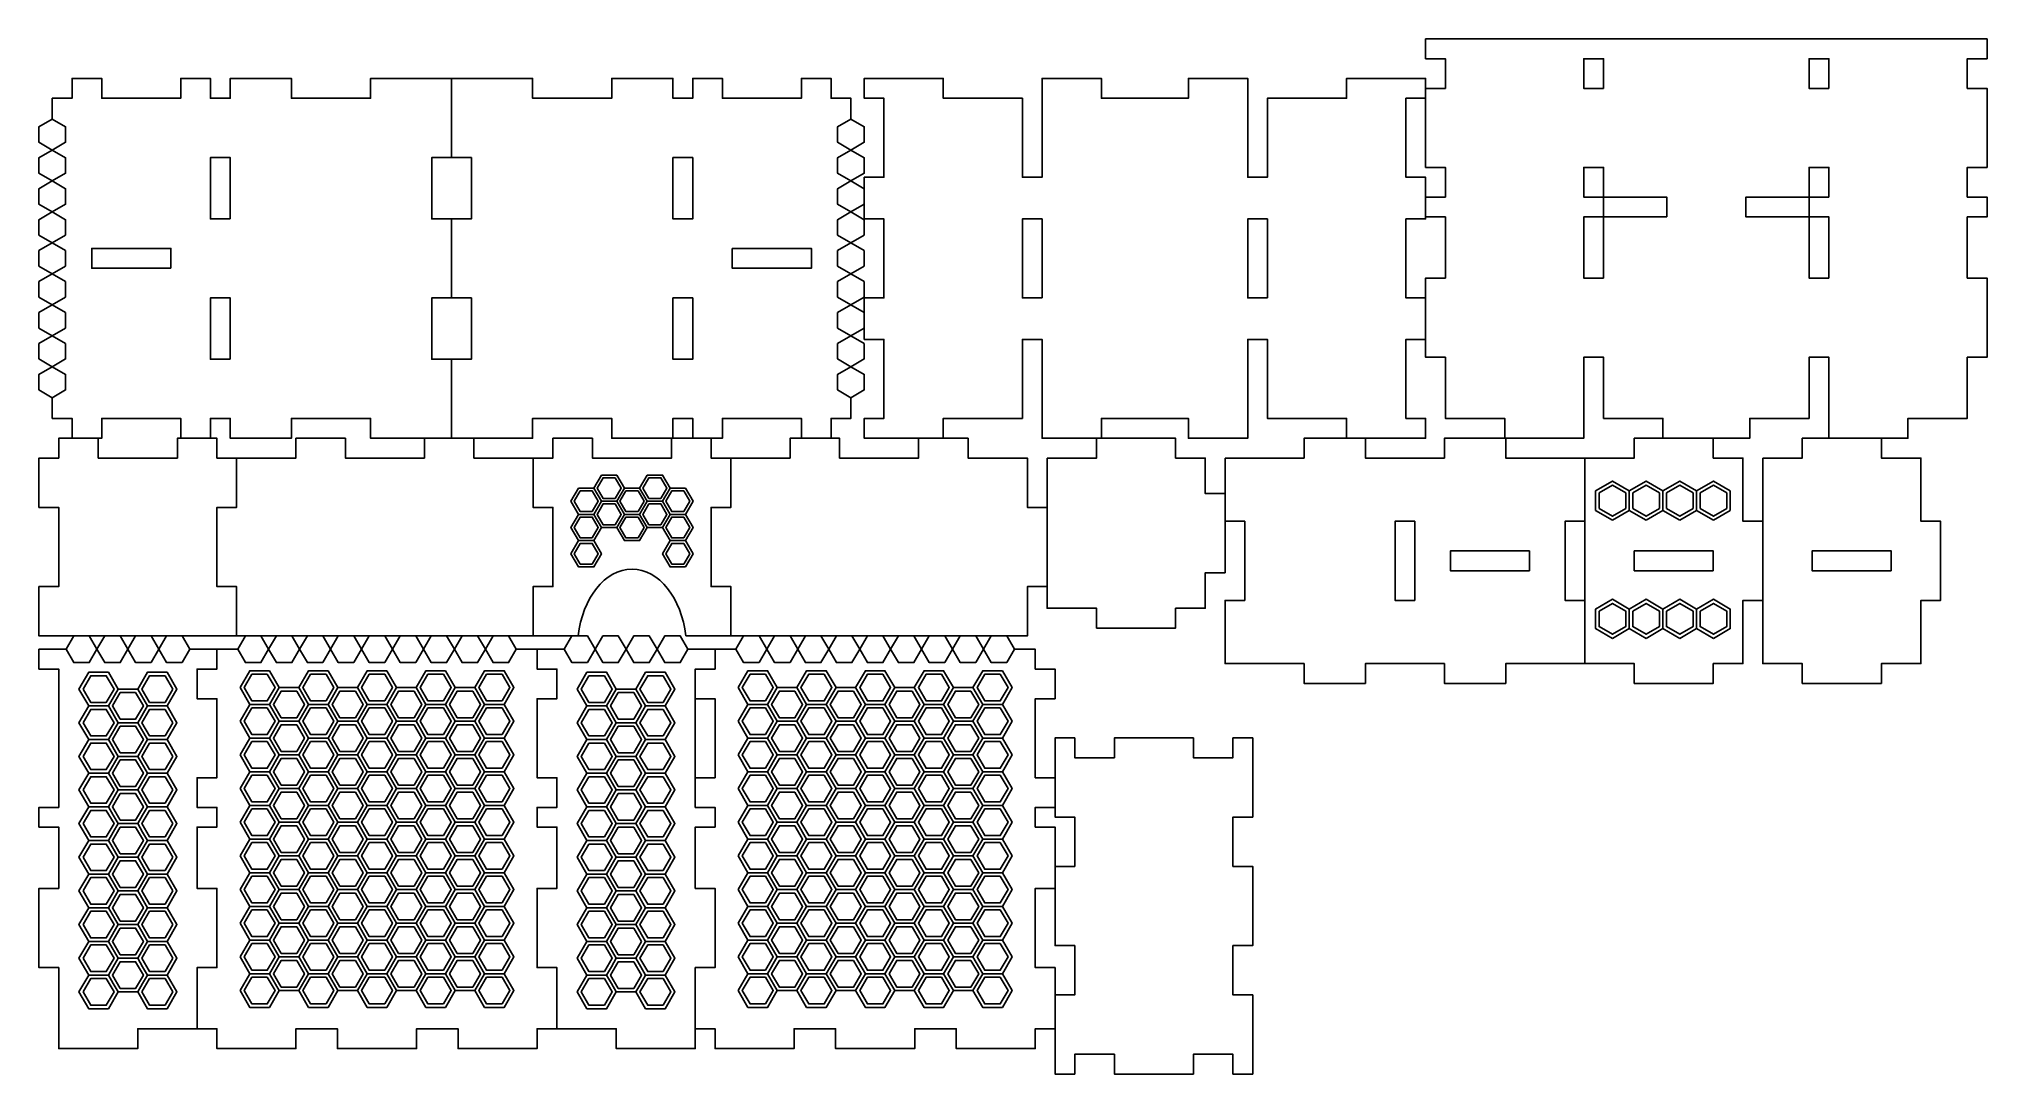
# Model space of a CAD drawing. Extents: x 1003 to 2399, y 479 to 1221.
import ezdxf

# ---------------------------------------------------------------- set-up
doc = ezdxf.new("R2010")
doc.units = 0
doc.layers.add('A0127_Printing', color=7, linetype='CONTINUOUS')

msp = doc.modelspace()

# ---------------------------------------------------------------- linework, layer by layer
at = {"layer": 'A0127_Printing', "color": 1}
for points in [[(2399.24394, 1207.29697), (2399.24394, 1221.469969), (1996.72395, 1221.469969), (1996.72395, 1207.29697), (2010.89795, 1207.29697), (2010.89795, 1186.03697), (1996.72395, 1186.03697), (1996.72395, 1129.343972), (2010.89795, 1129.343972), (2010.89795, 1108.083972), (1996.72395, 1108.083972), (1996.72395, 1093.910973), (2010.89795, 1093.910973), (2010.89795, 1049.973974), (1996.72395, 1049.973974), (1996.72395, 993.280975), (2010.89795, 993.280975), (2010.89795, 949.343976), (2053.416949, 949.343976), (2053.416949, 935.170977), (2110.109947, 935.170977), (2110.109947, 949.343976), (2110.109947, 993.280975), (2124.282947, 993.280975), (2124.282947, 949.343976), (2166.802946, 949.343976), (2166.802946, 935.170977), (2229.164944, 935.170977), (2229.164944, 949.343976), (2271.684943, 949.343976), (2271.684943, 993.280975), (2285.857943, 993.280975), (2285.857943, 949.343976), (2285.857943, 935.170977), (2342.550941, 935.170977), (2342.550941, 949.343976), (2385.07094, 949.343976), (2385.07094, 993.280975), (2399.24394, 993.280975), (2399.24394, 1049.973974), (2385.07094, 1049.973974), (2385.07094, 1093.910973), (2399.24394, 1093.910973), (2399.24394, 1108.083972), (2385.07094, 1108.083972), (2385.07094, 1129.343972), (2399.24394, 1129.343972), (2399.24394, 1186.03697), (2385.07094, 1186.03697), (2385.07094, 1207.29697)], [(2124.282947, 1186.03697), (2110.109947, 1186.03697), (2110.109947, 1207.29697), (2124.282947, 1207.29697)], [(2285.857943, 1186.03697), (2271.684943, 1186.03697), (2271.684943, 1207.29697), (2285.857943, 1207.29697)], [(1047.493974, 1193.12397), (1026.233974, 1193.12397), (1026.233974, 1178.950971), (1012.060975, 1178.950971), (1012.060975, 1164.030971), (1002.514975, 1158.481971), (1002.514975, 1147.383971), (1012.060975, 1141.834971), (1012.060975, 1141.833971), (1002.514975, 1136.285972), (1002.514975, 1125.186972), (1012.060975, 1119.637972), (1012.060975, 1119.637972), (1002.514975, 1114.088972), (1002.514975, 1102.990972), (1012.060975, 1097.441973), (1012.060975, 1097.441973), (1002.514975, 1091.892973), (1002.514975, 1080.794973), (1012.060975, 1075.245973), (1012.060975, 1075.245973), (1002.514975, 1069.697973), (1002.514975, 1058.598974), (1012.060975, 1053.049974), (1012.060975, 1053.049974), (1002.514975, 1047.500974), (1002.514975, 1036.402974), (1012.060975, 1030.853974), (1012.060975, 1030.853974), (1002.514975, 1025.304974), (1002.514975, 1014.206975), (1012.060975, 1008.657975), (1012.060975, 1008.657975), (1002.514975, 1003.108975), (1002.514975, 992.009975), (1012.060975, 986.460975), (1012.060975, 986.460975), (1002.514975, 980.911975), (1002.514975, 969.813976), (1012.060975, 964.264976), (1012.060975, 949.344976), (1026.233974, 949.344976), (1026.233974, 935.171977), (1047.493974, 935.171977), (1047.493974, 949.344976), (1104.186972, 949.344976), (1104.186972, 935.171977), (1125.445972, 935.171977), (1125.445972, 949.344976), (1139.619972, 949.344976), (1139.619972, 935.171977), (1183.55697, 935.171977), (1183.55697, 949.344976), (1240.249969, 949.344976), (1240.249969, 935.171977), (1298.359968, 935.171977), (1298.359968, 991.864975), (1284.186968, 991.864975), (1284.186968, 1035.801974), (1298.359968, 1035.801974), (1298.359968, 1092.494973), (1284.186968, 1092.494973), (1284.186968, 1136.431972), (1298.359968, 1136.431972), (1298.359968, 1193.12497), (1240.249969, 1193.12497), (1240.249969, 1178.951971), (1183.55697, 1178.951971), (1183.55697, 1193.12497), (1139.619972, 1193.12497), (1139.619972, 1178.951971), (1125.445972, 1178.951971), (1125.445972, 1193.12497), (1104.186972, 1193.12497), (1104.186972, 1178.951971), (1047.493974, 1178.951971), (1047.493974, 1193.12497)], [(1549.225961, 935.170977), (1570.485961, 935.170977), (1570.485961, 949.343976), (1584.65896, 949.343976), (1584.65896, 964.263976), (1594.20496, 969.812976), (1594.20496, 980.910975), (1584.65896, 986.459975), (1584.65896, 986.459975), (1594.20496, 992.008975), (1594.20496, 1003.107975), (1584.65896, 1008.656975), (1584.65896, 1008.656975), (1594.20496, 1014.205975), (1594.20496, 1025.303974), (1584.65896, 1030.852974), (1584.65896, 1030.852974), (1594.20496, 1036.401974), (1594.20496, 1047.499974), (1584.65896, 1053.048974), (1584.65896, 1053.048974), (1594.20496, 1058.597974), (1594.20496, 1069.696973), (1584.65896, 1075.244973), (1584.65896, 1075.244973), (1594.20496, 1080.792973), (1594.20496, 1091.891973), (1584.65896, 1097.440973), (1584.65896, 1097.440973), (1594.20496, 1102.989972), (1594.20496, 1114.087972), (1584.65896, 1119.636972), (1584.65896, 1119.636972), (1594.20496, 1125.185972), (1594.20496, 1136.284972), (1584.65896, 1141.832971), (1584.65896, 1141.833971), (1594.20496, 1147.381971), (1594.20496, 1158.480971), (1584.65896, 1164.029971), (1584.65896, 1178.949971), (1570.485961, 1178.949971), (1570.485961, 1193.12297), (1549.225961, 1193.12297), (1549.225961, 1178.949971), (1492.532963, 1178.949971), (1492.532963, 1193.12297), (1471.272963, 1193.12297), (1471.272963, 1178.949971), (1457.099964, 1178.949971), (1457.099964, 1193.12297), (1413.162965, 1193.12297), (1413.162965, 1178.949971), (1356.469966, 1178.949971), (1356.469966, 1193.12297), (1298.359968, 1193.12297), (1298.359968, 1136.429972), (1312.532967, 1136.429972), (1312.532967, 1092.492973), (1298.359968, 1092.492973), (1298.359968, 1035.799974), (1312.532967, 1035.799974), (1312.532967, 991.862975), (1298.359968, 991.862975), (1298.359968, 935.169977), (1356.469966, 935.169977), (1356.469966, 949.342976), (1413.162965, 949.342976), (1413.162965, 935.169977), (1457.099964, 935.169977), (1457.099964, 949.342976), (1471.272963, 949.342976), (1471.272963, 935.169977), (1492.532963, 935.169977), (1492.532963, 949.342976), (1549.225961, 949.342976), (1549.225961, 935.169977)], [(1996.72395, 1178.950971), (1996.72395, 1193.12397), (1940.030951, 1193.12397), (1940.030951, 1178.950971), (1883.337953, 1178.950971), (1883.337953, 1122.257972), (1869.164953, 1122.257972), (1869.164953, 1178.950971), (1869.164953, 1193.12397), (1826.645954, 1193.12397), (1826.645954, 1178.950971), (1764.282956, 1178.950971), (1764.282956, 1193.12397), (1721.763957, 1193.12397), (1721.763957, 1178.950971), (1721.763957, 1122.257972), (1707.589957, 1122.257972), (1707.589957, 1178.950971), (1650.896959, 1178.950971), (1650.896959, 1193.12397), (1594.20496, 1193.12397), (1594.20496, 1178.950971), (1608.37796, 1178.950971), (1608.37796, 1122.257972), (1594.20496, 1122.257972), (1594.20496, 1092.493973), (1608.37796, 1092.493973), (1608.37796, 1035.800974), (1594.20496, 1035.800974), (1594.20496, 1006.036975), (1608.37796, 1006.036975), (1608.37796, 949.343976), (1594.20496, 949.343976), (1594.20496, 935.170977), (1650.896959, 935.170977), (1650.896959, 949.343976), (1707.589957, 949.343976), (1707.589957, 1006.036975), (1721.763957, 1006.036975), (1721.763957, 949.343976), (1721.763957, 935.170977), (1764.282956, 935.170977), (1764.282956, 949.343976), (1826.645954, 949.343976), (1826.645954, 935.170977), (1869.164953, 935.170977), (1869.164953, 949.343976), (1869.164953, 1006.036975), (1883.337953, 1006.036975), (1883.337953, 949.343976), (1940.030951, 949.343976), (1940.030951, 935.170977), (1996.72395, 935.170977), (1996.72395, 949.343976), (1982.55095, 949.343976), (1982.55095, 1006.036975), (1996.72395, 1006.036975), (1996.72395, 1035.800974), (1982.55095, 1035.800974), (1982.55095, 1092.493973), (1996.72395, 1092.493973), (1996.72395, 1122.257972), (1982.55095, 1122.257972), (1982.55095, 1178.950971)], [(1139.619972, 1092.493973), (1125.446972, 1092.493973), (1125.446972, 1136.430972), (1139.619972, 1136.430972)], [(1457.099964, 1136.430972), (1471.272963, 1136.430972), (1471.272963, 1092.493973), (1457.099964, 1092.493973)], [(2124.282947, 1108.083972), (2110.109947, 1108.083972), (2110.109947, 1129.343972), (2124.282947, 1129.343972)], [(2285.857943, 1108.083972), (2271.684943, 1108.083972), (2271.684943, 1129.343972), (2285.857943, 1129.343972)], [(2169.637946, 1093.910973), (2124.283947, 1093.910973), (2124.283947, 1108.083972), (2169.637946, 1108.083972)], [(2285.857943, 1049.973974), (2271.684943, 1049.973974), (2271.684943, 1093.910973), (2226.330944, 1093.910973), (2226.330944, 1108.083972), (2271.684943, 1108.083972), (2271.684943, 1093.910973), (2285.857943, 1093.910973)], [(1721.763957, 1035.800974), (1707.590957, 1035.800974), (1707.590957, 1092.493973), (1721.763957, 1092.493973)], [(1883.337953, 1035.800974), (1869.164953, 1035.800974), (1869.164953, 1092.493973), (1883.337953, 1092.493973)], [(2124.282947, 1049.973974), (2110.109947, 1049.973974), (2110.109947, 1093.910973), (2124.282947, 1093.910973)], [(2271.685043, 1093.911273), (2271.685043, 1093.911273), (2271.685043, 1093.911273)], [(1097.099973, 1057.058974), (1040.406974, 1057.058974), (1040.406974, 1071.231973), (1097.099973, 1071.231973)], [(1499.619963, 1071.234973), (1556.312961, 1071.234973), (1556.312961, 1057.061974), (1499.619963, 1057.061974)], [(1139.619972, 991.863975), (1125.446972, 991.863975), (1125.446972, 1035.800974), (1139.619972, 1035.800974)], [(1457.099964, 1035.800974), (1471.272963, 1035.800974), (1471.272963, 991.863975), (1457.099964, 991.863975)], [(1002.515075, 828.871879), (1002.515075, 793.43888), (1144.247071, 793.43888), (1144.247071, 828.871879), (1130.074072, 828.871879), (1130.074072, 885.564878), (1144.247071, 885.564878), (1144.247071, 920.997877), (1130.074072, 920.997877), (1130.074072, 935.170877), (1101.728072, 935.170877), (1101.728072, 920.997877), (1045.035074, 920.997877), (1045.035074, 935.170877), (1016.688075, 935.170877), (1016.688075, 920.997877), (1002.515075, 920.997877), (1002.515075, 885.564878), (1016.688075, 885.564878), (1016.688075, 828.871879)], [(1144.247371, 828.871879), (1144.247371, 793.43888), (1356.845366, 793.43888), (1356.845366, 828.871879), (1371.019366, 828.871879), (1371.019366, 885.564878), (1356.845366, 885.564878), (1356.845366, 920.997877), (1314.326367, 920.997877), (1314.326367, 935.170877), (1278.893368, 935.170877), (1278.893368, 920.997877), (1222.200369, 920.997877), (1222.200369, 935.170877), (1186.76737, 935.170877), (1186.76737, 920.997877), (1144.247371, 920.997877), (1144.247371, 885.564878), (1130.074372, 885.564878), (1130.074372, 828.871879)], [(1498.578063, 828.871879), (1498.578063, 793.43888), (1711.177057, 793.43888), (1711.177057, 828.871879), (1725.350057, 828.871879), (1725.350057, 885.564878), (1711.177057, 885.564878), (1711.177057, 920.997877), (1668.657058, 920.997877), (1668.657058, 935.170877), (1633.224059, 935.170877), (1633.224059, 920.997877), (1576.531061, 920.997877), (1576.531061, 935.170877), (1541.098061, 935.170877), (1541.098061, 920.997877), (1498.578063, 920.997877), (1498.578063, 885.564878), (1484.405063, 885.564878), (1484.405063, 828.871879)], [(1725.349857, 920.997777), (1725.349857, 813.28078), (1760.782856, 813.28078), (1760.782856, 799.10778), (1817.475855, 799.10778), (1817.475855, 813.28078), (1838.735854, 813.28078), (1838.735854, 838.792779), (1852.908854, 838.792779), (1852.908854, 895.485778), (1838.735854, 895.485778), (1838.735854, 920.997777), (1817.475855, 920.997777), (1817.475855, 935.170777), (1760.782856, 935.170777), (1760.782856, 920.997777)], [(1852.908954, 920.997977), (1852.908954, 875.642978), (1867.081953, 875.642978), (1867.081953, 818.95098), (1852.908954, 818.95098), (1852.908954, 773.595981), (1909.601952, 773.595981), (1909.601952, 759.422981), (1953.538951, 759.422981), (1953.538951, 773.595981), (2010.23195, 773.595981), (2010.23195, 759.422981), (2054.168949, 759.422981), (2054.168949, 773.595981), (2110.861947, 773.595981), (2110.861947, 818.95098), (2096.687948, 818.95098), (2096.687948, 875.642978), (2110.861947, 875.642978), (2110.861947, 920.997977), (2054.168949, 920.997977), (2054.168949, 935.170977), (2010.23195, 935.170977), (2010.23195, 920.997977), (1953.538951, 920.997977), (1953.538951, 935.170977), (1909.601952, 935.170977), (1909.601952, 920.997977)], [(2110.861947, 920.997977), (2110.861947, 773.595981), (2146.294946, 773.595981), (2146.294946, 759.422981), (2202.987945, 759.422981), (2202.987945, 773.595981), (2224.247944, 773.595981), (2224.247944, 818.95098), (2238.420944, 818.95098), (2238.420944, 875.642978), (2224.247944, 875.642978), (2224.247944, 920.997977), (2202.987945, 920.997977), (2202.987945, 935.170977), (2146.294946, 935.170977), (2146.294946, 920.997977)], [(2238.420944, 920.997977), (2238.420944, 773.595981), (2266.766943, 773.595981), (2266.766943, 759.422981), (2323.459942, 759.422981), (2323.459942, 773.595981), (2351.806941, 773.595981), (2351.806941, 818.95098), (2365.979941, 818.95098), (2365.979941, 875.642978), (2351.806941, 875.642978), (2351.806941, 920.997977), (2323.459942, 920.997977), (2323.459942, 935.170977), (2266.766943, 935.170977), (2266.766943, 920.997977)], [(1399.226665, 882.573378), (1403.552665, 890.015378), (1399.226665, 897.456378), (1390.574665, 897.456378), (1386.248665, 890.015378), (1390.574665, 882.573378)], [(1415.632365, 891.980278), (1419.958365, 899.422278), (1415.632365, 906.863277), (1406.980365, 906.863277), (1402.654365, 899.422278), (1406.980365, 891.980278)], [(1432.038164, 882.573378), (1436.364164, 890.015378), (1432.038164, 897.456378), (1423.386164, 897.456378), (1419.060165, 890.015378), (1423.386164, 882.573378)], [(1448.443964, 891.980278), (1452.769964, 899.422278), (1448.443964, 906.863277), (1439.791964, 906.863277), (1435.465964, 899.422278), (1439.791964, 891.980278)], [(1464.849663, 882.573378), (1469.175663, 890.015378), (1464.849663, 897.456378), (1456.197664, 897.456378), (1451.871664, 890.015378), (1456.197664, 882.573378)], [(2121.122247, 895.951478), (2130.668247, 901.500477), (2140.213246, 895.951478), (2140.213246, 884.853478), (2130.668247, 879.304478), (2121.122247, 884.853478)], [(2145.255346, 895.951478), (2154.801346, 901.500477), (2164.346346, 895.951478), (2164.346346, 884.853478), (2154.801346, 879.304478), (2145.255346, 884.853478)], [(2169.388146, 895.951478), (2178.934146, 901.500477), (2188.479145, 895.951478), (2188.479145, 884.853478), (2178.934146, 879.304478), (2169.388146, 884.853478)], [(2193.521145, 895.951478), (2203.066145, 901.500477), (2212.612145, 895.951478), (2212.612145, 884.853478), (2203.066145, 879.304478), (2193.521145, 884.853478)], [(1415.632365, 873.166378), (1419.958365, 880.608378), (1415.632365, 888.049378), (1406.980365, 888.049378), (1402.654365, 880.608378), (1406.980365, 873.166378)], [(1448.443964, 873.166378), (1452.769964, 880.608378), (1448.443964, 888.049378), (1439.791964, 888.049378), (1435.465964, 880.608378), (1439.791964, 873.166378)], [(1399.226665, 863.759578), (1403.552665, 871.201578), (1399.226665, 878.642578), (1390.574665, 878.642578), (1386.248665, 871.201578), (1390.574665, 863.759578)], [(1432.038164, 863.759578), (1436.364164, 871.201578), (1432.038164, 878.642578), (1423.386164, 878.642578), (1419.060165, 871.201578), (1423.386164, 863.759578)], [(1464.849663, 863.759578), (1469.175663, 871.201578), (1464.849663, 878.642578), (1456.197664, 878.642578), (1451.871664, 871.201578), (1456.197664, 863.759578)], [(1988.97195, 818.95098), (1974.798951, 818.95098), (1974.798951, 875.643978), (1988.97195, 875.643978)], [(1399.226665, 844.945679), (1403.552665, 852.387679), (1399.226665, 859.828679), (1390.574665, 859.828679), (1386.248665, 852.387679), (1390.574665, 844.945679)], [(1464.849663, 844.945679), (1469.175663, 852.387679), (1464.849663, 859.828679), (1456.197664, 859.828679), (1451.871664, 852.387679), (1456.197664, 844.945679)], [(2071.176948, 840.209979), (2014.48395, 840.209979), (2014.48395, 854.382979), (2071.176948, 854.382979)], [(2202.987945, 840.210979), (2146.294946, 840.210979), (2146.294946, 854.383979), (2202.987945, 854.383979)], [(2330.546942, 840.210979), (2273.853943, 840.210979), (2273.853943, 854.383979), (2330.546942, 854.383979)], [(2121.122247, 811.25378), (2130.668247, 816.80278), (2140.213246, 811.25378), (2140.213246, 800.15578), (2130.668247, 794.60678), (2121.122247, 800.15578)], [(2145.255346, 811.25378), (2154.801346, 816.80278), (2164.346346, 811.25378), (2164.346346, 800.15578), (2154.801346, 794.60678), (2145.255346, 800.15578)], [(2169.388146, 811.25378), (2178.934146, 816.80278), (2188.479145, 811.25378), (2188.479145, 800.15578), (2178.934146, 794.60678), (2169.388146, 800.15578)], [(2193.521145, 811.25378), (2203.066145, 816.80278), (2212.612145, 811.25378), (2212.612145, 800.15578), (2203.066145, 794.60678), (2193.521145, 800.15578)], [(1130.074072, 769.719981), (1130.074072, 783.89298), (1110.687072, 783.89298), (1105.138072, 793.43898), (1094.040073, 793.43898), (1088.491073, 783.89298), (1082.942073, 793.43898), (1071.844073, 793.43898), (1066.294073, 783.89298), (1060.746073, 793.43898), (1049.647074, 793.43898), (1044.098074, 783.89298), (1038.549074, 793.43898), (1027.451074, 793.43898), (1021.902074, 783.89298), (1002.515075, 783.89298), (1002.515075, 769.719981), (1016.688075, 769.719981), (1016.688075, 670.506983), (1002.515075, 670.506983), (1002.515075, 656.333984), (1016.688075, 656.333984), (1016.688075, 612.396985), (1002.515075, 612.396985), (1002.515075, 555.703986), (1016.688075, 555.703986), (1016.688075, 497.593988), (1073.381073, 497.593988), (1073.381073, 511.766987), (1115.901072, 511.766987), (1115.901072, 555.703986), (1130.074072, 555.703986), (1130.074072, 612.396985), (1115.901072, 612.396985), (1115.901072, 656.333984), (1130.074072, 656.333984), (1130.074072, 670.506983), (1115.901072, 670.506983), (1115.901072, 691.766983), (1130.074072, 691.766983), (1130.074072, 748.459981), (1115.901072, 748.459981), (1115.901072, 769.719981)], [(1373.853566, 748.460181), (1373.853566, 769.720181), (1359.680566, 769.720181), (1359.680566, 783.89318), (1344.760566, 783.89318), (1339.211567, 793.43918), (1328.113567, 793.43918), (1322.564567, 783.89318), (1317.015567, 793.43918), (1305.916567, 793.43918), (1300.367567, 783.89318), (1294.818568, 793.43918), (1283.720568, 793.43918), (1278.171568, 783.89318), (1272.622568, 793.43918), (1261.524568, 793.43918), (1255.975569, 783.89318), (1250.426569, 793.43918), (1239.327569, 793.43918), (1233.779569, 783.89318), (1228.230569, 793.43918), (1217.13157, 793.43918), (1211.58257, 783.89318), (1206.03357, 793.43918), (1194.93557, 793.43918), (1189.38657, 783.89318), (1183.83757, 793.43918), (1172.739571, 793.43918), (1167.190571, 783.89318), (1161.641571, 793.43918), (1150.542571, 793.43918), (1144.993571, 783.89318), (1130.073572, 783.89318), (1130.073572, 769.720181), (1115.900572, 769.720181), (1115.900572, 748.460181), (1130.073572, 748.460181), (1130.073572, 691.767183), (1115.900572, 691.767183), (1115.900572, 670.507183), (1130.073572, 670.507183), (1130.073572, 656.334184), (1115.900572, 656.334184), (1115.900572, 612.397185), (1130.073572, 612.397185), (1130.073572, 555.704186), (1115.900572, 555.704186), (1115.900572, 511.767187), (1130.073572, 511.767187), (1130.073572, 497.594188), (1186.76657, 497.594188), (1186.76657, 511.767187), (1216.53057, 511.767187), (1216.53057, 497.594188), (1273.223568, 497.594188), (1273.223568, 511.767187), (1302.987567, 511.767187), (1302.987567, 497.594188), (1359.680566, 497.594188), (1359.680566, 511.767187), (1373.853566, 511.767187), (1373.853566, 555.704186), (1359.680566, 555.704186), (1359.680566, 612.397185), (1373.853566, 612.397185), (1373.853566, 656.334184), (1359.680566, 656.334184), (1359.680566, 670.507183), (1373.853566, 670.507183), (1373.853566, 691.767183), (1359.680566, 691.767183), (1359.680566, 748.460181)], [(1359.680366, 769.719981), (1359.680366, 783.89298), (1379.067366, 783.89298), (1384.616365, 793.43898), (1395.714365, 793.43898), (1401.263365, 783.89298), (1406.812365, 793.43898), (1417.910365, 793.43898), (1423.460364, 783.89298), (1429.008364, 793.43898), (1440.107364, 793.43898), (1445.656364, 783.89298), (1451.205364, 793.43898), (1462.303363, 793.43898), (1467.852363, 783.89298), (1487.239363, 783.89298), (1487.239363, 769.719981), (1473.066363, 769.719981), (1473.066363, 670.506983), (1487.239363, 670.506983), (1487.239363, 656.333984), (1473.066363, 656.333984), (1473.066363, 612.396985), (1487.239363, 612.396985), (1487.239363, 555.703986), (1473.066363, 555.703986), (1473.066363, 497.593988), (1416.373365, 497.593988), (1416.373365, 511.766987), (1373.853366, 511.766987), (1373.853366, 555.703986), (1359.680366, 555.703986), (1359.680366, 612.396985), (1373.853366, 612.396985), (1373.853366, 656.333984), (1359.680366, 656.333984), (1359.680366, 670.506983), (1373.853366, 670.506983), (1373.853366, 691.766983), (1359.680366, 691.766983), (1359.680366, 748.459981), (1373.853366, 748.459981), (1373.853366, 769.719981)], [(1731.018857, 748.460181), (1731.018857, 769.720181), (1716.845857, 769.720181), (1716.845857, 783.89318), (1701.925857, 783.89318), (1696.376858, 793.43918), (1685.278858, 793.43918), (1679.729858, 783.89318), (1674.180858, 793.43918), (1663.081858, 793.43918), (1657.532859, 783.89318), (1651.983859, 793.43918), (1640.885859, 793.43918), (1635.336859, 783.89318), (1629.787859, 793.43918), (1618.68986, 793.43918), (1613.14086, 783.89318), (1607.59186, 793.43918), (1596.49286, 793.43918), (1590.94486, 783.89318), (1585.39586, 793.43918), (1574.296861, 793.43918), (1568.747861, 783.89318), (1563.198861, 793.43918), (1552.100861, 793.43918), (1546.551861, 783.89318), (1541.002861, 793.43918), (1529.904862, 793.43918), (1524.355862, 783.89318), (1518.806862, 793.43918), (1507.707862, 793.43918), (1502.158862, 783.89318), (1487.238863, 783.89318), (1487.238863, 769.720181), (1473.065863, 769.720181), (1473.065863, 748.460181), (1487.238863, 748.460181), (1487.238863, 691.767183), (1473.065863, 691.767183), (1473.065863, 670.507183), (1487.238863, 670.507183), (1487.238863, 656.334184), (1473.065863, 656.334184), (1473.065863, 612.397185), (1487.238863, 612.397185), (1487.238863, 555.704186), (1473.065863, 555.704186), (1473.065863, 511.767187), (1487.238863, 511.767187), (1487.238863, 497.594188), (1543.931861, 497.594188), (1543.931861, 511.767187), (1573.695861, 511.767187), (1573.695861, 497.594188), (1630.388859, 497.594188), (1630.388859, 511.767187), (1660.152858, 511.767187), (1660.152858, 497.594188), (1716.845857, 497.594188), (1716.845857, 511.767187), (1731.018857, 511.767187), (1731.018857, 555.704186), (1716.845857, 555.704186), (1716.845857, 612.397185), (1731.018857, 612.397185), (1731.018857, 656.334184), (1716.845857, 656.334184), (1716.845857, 670.507183), (1731.018857, 670.507183), (1731.018857, 691.767183), (1716.845857, 691.767183), (1716.845857, 748.460181)], [(1034.152474, 755.375081), (1039.701474, 764.921081), (1050.799474, 764.921081), (1056.348474, 755.375081), (1050.799474, 745.829081), (1039.701474, 745.829081)], [(1098.436873, 755.375081), (1092.887873, 745.829081), (1081.789873, 745.829081), (1076.240873, 755.375081), (1081.789873, 764.921081), (1092.887873, 764.921081)], [(1166.250371, 765.911981), (1171.799371, 756.365981), (1166.250371, 746.820981), (1155.152371, 746.820981), (1149.603371, 756.365981), (1155.152371, 765.911981)], [(1208.33847, 765.911981), (1213.88747, 756.365981), (1208.33847, 746.820981), (1197.24047, 746.820981), (1191.69147, 756.365981), (1197.24047, 765.911981)], [(1250.426469, 765.911981), (1255.975469, 756.365981), (1250.426469, 746.820981), (1239.328469, 746.820981), (1233.779469, 756.365981), (1239.328469, 765.911981)], [(1292.514568, 765.911981), (1298.063568, 756.365981), (1292.514568, 746.820981), (1281.416568, 746.820981), (1275.867568, 756.365981), (1281.416568, 765.911981)], [(1334.602767, 765.911981), (1340.151766, 756.365981), (1334.602767, 746.820981), (1323.504767, 746.820981), (1317.955767, 756.365981), (1323.504767, 765.911981)], [(1396.866665, 764.920581), (1407.964665, 764.920581), (1413.513665, 755.374581), (1407.964665, 745.829581), (1396.866665, 745.829581), (1391.317665, 755.374581)], [(1450.053064, 745.829481), (1438.955064, 745.829481), (1433.406064, 755.375481), (1438.955064, 764.920481), (1450.053064, 764.920481), (1455.602064, 755.375481)], [(1523.415562, 765.911981), (1528.964562, 756.365981), (1523.415562, 746.820981), (1512.317562, 746.820981), (1506.768562, 756.365981), (1512.317562, 765.911981)], [(1565.503761, 765.911981), (1571.052761, 756.365981), (1565.503761, 746.820981), (1554.405761, 746.820981), (1548.856761, 756.365981), (1554.405761, 765.911981)], [(1607.59176, 765.911981), (1613.14076, 756.365981), (1607.59176, 746.820981), (1596.49376, 746.820981), (1590.94476, 756.365981), (1596.49376, 765.911981)], [(1649.679859, 765.911981), (1655.228859, 756.365981), (1649.679859, 746.820981), (1638.581859, 746.820981), (1633.032859, 756.365981), (1638.581859, 765.911981)], [(1691.768058, 765.911981), (1697.317058, 756.365981), (1691.768058, 746.820981), (1680.669058, 746.820981), (1675.121058, 756.365981), (1680.669058, 765.911981)], [(1034.152474, 731.242082), (1039.701474, 740.788081), (1050.799474, 740.788081), (1056.348474, 731.242082), (1050.799474, 721.696082), (1039.701474, 721.696082)], [(1071.843773, 752.854081), (1077.392773, 743.308081), (1071.843773, 733.763082), (1060.745773, 733.763082), (1055.196774, 743.308081), (1060.745773, 752.854081)], [(1098.436873, 731.242082), (1092.887873, 721.696082), (1081.789873, 721.696082), (1076.240873, 731.242082), (1081.789873, 740.788081), (1092.887873, 740.788081)], [(1166.250371, 741.779081), (1171.799371, 732.233082), (1166.250371, 722.688082), (1155.152371, 722.688082), (1149.603371, 732.233082), (1155.152371, 741.779081)], [(1187.29437, 753.845481), (1192.84337, 744.299481), (1187.29437, 734.754482), (1176.196371, 734.754482), (1170.647371, 744.299481), (1176.196371, 753.845481)], [(1208.33847, 741.779081), (1213.88747, 732.233082), (1208.33847, 722.688082), (1197.24047, 722.688082), (1191.69147, 732.233082), (1197.24047, 741.779081)], [(1229.382569, 753.845481), (1234.931569, 744.299481), (1229.382569, 734.754482), (1218.28457, 734.754482), (1212.73557, 744.299481), (1218.28457, 753.845481)], [(1250.426469, 741.779081), (1255.975469, 732.233082), (1250.426469, 722.688082), (1239.328469, 722.688082), (1233.779469, 732.233082), (1239.328469, 741.779081)], [(1271.470568, 753.845481), (1277.019568, 744.299481), (1271.470568, 734.754482), (1260.372568, 734.754482), (1254.823569, 744.299481), (1260.372568, 753.845481)], [(1292.514568, 741.779081), (1298.063568, 732.233082), (1292.514568, 722.688082), (1281.416568, 722.688082), (1275.867568, 732.233082), (1281.416568, 741.779081)], [(1313.558667, 753.845481), (1319.107667, 744.299481), (1313.558667, 734.754482), (1302.460667, 734.754482), (1296.911668, 744.299481), (1302.460667, 753.845481)], [(1334.602767, 741.779081), (1340.151766, 732.233082), (1334.602767, 722.688082), (1323.504767, 722.688082), (1317.955767, 732.233082), (1323.504767, 741.779081)], [(1396.866665, 740.787681), (1407.964665, 740.787681), (1413.513665, 731.241682), (1407.964665, 721.696682), (1396.866665, 721.696682), (1391.317665, 731.241682)], [(1429.009164, 752.854081), (1434.558164, 743.308081), (1429.009164, 733.763082), (1417.911165, 733.763082), (1412.362165, 743.308081), (1417.911165, 752.854081)], [(1450.053064, 721.696582), (1438.955064, 721.696582), (1433.406064, 731.242582), (1438.955064, 740.787581), (1450.053064, 740.787581), (1455.602064, 731.242582)], [(1523.415562, 741.779081), (1528.964562, 732.233082), (1523.415562, 722.688082), (1512.317562, 722.688082), (1506.768562, 732.233082), (1512.317562, 741.779081)], [(1544.459661, 753.845481), (1550.008661, 744.299481), (1544.459661, 734.754482), (1533.361662, 734.754482), (1527.812662, 744.299481), (1533.361662, 753.845481)], [(1565.503761, 741.779081), (1571.052761, 732.233082), (1565.503761, 722.688082), (1554.405761, 722.688082), (1548.856761, 732.233082), (1554.405761, 741.779081)], [(1586.54786, 753.845481), (1592.09686, 744.299481), (1586.54786, 734.754482), (1575.449861, 734.754482), (1569.900861, 744.299481), (1575.449861, 753.845481)], [(1607.59176, 741.779081), (1613.14076, 732.233082), (1607.59176, 722.688082), (1596.49376, 722.688082), (1590.94476, 732.233082), (1596.49376, 741.779081)], [(1628.635859, 753.845481), (1634.184859, 744.299481), (1628.635859, 734.754482), (1617.53786, 734.754482), (1611.98886, 744.299481), (1617.53786, 753.845481)], [(1649.679859, 741.779081), (1655.228859, 732.233082), (1649.679859, 722.688082), (1638.581859, 722.688082), (1633.032859, 732.233082), (1638.581859, 741.779081)], [(1670.723958, 753.845481), (1676.272958, 744.299481), (1670.723958, 734.754482), (1659.625959, 734.754482), (1654.076959, 744.299481), (1659.625959, 753.845481)], [(1691.768058, 741.779081), (1697.317058, 732.233082), (1691.768058, 722.688082), (1680.669058, 722.688082), (1675.121058, 732.233082), (1680.669058, 741.779081)], [(1060.745373, 709.630082), (1055.196374, 719.176082), (1060.745373, 728.721082), (1071.843373, 728.721082), (1077.392373, 719.176082), (1071.843373, 709.630082)], [(1187.29437, 729.712582), (1192.84337, 720.166582), (1187.29437, 710.621582), (1176.196371, 710.621582), (1170.647371, 720.166582), (1176.196371, 729.712582)], [(1229.382569, 729.712582), (1234.931569, 720.166582), (1229.382569, 710.621582), (1218.28457, 710.621582), (1212.73557, 720.166582), (1218.28457, 729.712582)], [(1271.470568, 729.712582), (1277.019568, 720.166582), (1271.470568, 710.621582), (1260.372568, 710.621582), (1254.823569, 720.166582), (1260.372568, 729.712582)], [(1313.558667, 729.712582), (1319.107667, 720.166582), (1313.558667, 710.621582), (1302.460667, 710.621582), (1296.911668, 720.166582), (1302.460667, 729.712582)], [(1417.910765, 709.630082), (1412.361765, 719.176082), (1417.910765, 728.721082), (1429.008764, 728.721082), (1434.557764, 719.176082), (1429.008764, 709.630082)], [(1544.459661, 729.712582), (1550.008661, 720.166582), (1544.459661, 710.621582), (1533.361662, 710.621582), (1527.812662, 720.166582), (1533.361662, 729.712582)], [(1586.54786, 729.712582), (1592.09686, 720.166582), (1586.54786, 710.621582), (1575.449861, 710.621582), (1569.900861, 720.166582), (1575.449861, 729.712582)], [(1628.635859, 729.712582), (1634.184859, 720.166582), (1628.635859, 710.621582), (1617.53786, 710.621582), (1611.98886, 720.166582), (1617.53786, 729.712582)], [(1670.723958, 729.712582), (1676.272958, 720.166582), (1670.723958, 710.621582), (1659.625959, 710.621582), (1654.076959, 720.166582), (1659.625959, 729.712582)], [(1034.152474, 707.109182), (1039.701474, 716.655182), (1050.799474, 716.655182), (1056.348474, 707.109182), (1050.799474, 697.563183), (1039.701474, 697.563183)], [(1098.436873, 707.109182), (1092.887873, 697.563183), (1081.789873, 697.563183), (1076.240873, 707.109182), (1081.789873, 716.655182), (1092.887873, 716.655182)], [(1166.250371, 717.646082), (1171.799371, 708.100082), (1166.250371, 698.555083), (1155.152371, 698.555083), (1149.603371, 708.100082), (1155.152371, 717.646082)], [(1208.33847, 717.646082), (1213.88747, 708.100082), (1208.33847, 698.555083), (1197.24047, 698.555083), (1191.69147, 708.100082), (1197.24047, 717.646082)], [(1250.426469, 717.646082), (1255.975469, 708.100082), (1250.426469, 698.555083), (1239.328469, 698.555083), (1233.779469, 708.100082), (1239.328469, 717.646082)], [(1292.514568, 717.646082), (1298.063568, 708.100082), (1292.514568, 698.555083), (1281.416568, 698.555083), (1275.867568, 708.100082), (1281.416568, 717.646082)], [(1334.602767, 717.646082), (1340.151766, 708.100082), (1334.602767, 698.555083), (1323.504767, 698.555083), (1317.955767, 708.100082), (1323.504767, 717.646082)], [(1396.866665, 716.654782), (1407.964665, 716.654782), (1413.513665, 707.108782), (1407.964665, 697.563783), (1396.866665, 697.563783), (1391.317665, 707.108782)], [(1450.053064, 697.563683), (1438.955064, 697.563683), (1433.406064, 707.109682), (1438.955064, 716.654682), (1450.053064, 716.654682), (1455.602064, 707.109682)], [(1523.415562, 717.646082), (1528.964562, 708.100082), (1523.415562, 698.555083), (1512.317562, 698.555083), (1506.768562, 708.100082), (1512.317562, 717.646082)], [(1565.503761, 717.646082), (1571.052761, 708.100082), (1565.503761, 698.555083), (1554.405761, 698.555083), (1548.856761, 708.100082), (1554.405761, 717.646082)], [(1607.59176, 717.646082), (1613.14076, 708.100082), (1607.59176, 698.555083), (1596.49376, 698.555083), (1590.94476, 708.100082), (1596.49376, 717.646082)], [(1649.679859, 717.646082), (1655.228859, 708.100082), (1649.679859, 698.555083), (1638.581859, 698.555083), (1633.032859, 708.100082), (1638.581859, 717.646082)], [(1691.768058, 717.646082), (1697.317058, 708.100082), (1691.768058, 698.555083), (1680.669058, 698.555083), (1675.121058, 708.100082), (1680.669058, 717.646082)], [(1745.192056, 720.263082), (1731.019057, 720.263082), (1731.019057, 663.570083), (1745.192056, 663.570083), (1745.192056, 628.137084), (1731.019057, 628.137084), (1731.019057, 571.444086), (1745.192056, 571.444086), (1745.192056, 536.011087), (1731.019057, 536.011087), (1731.019057, 479.318088), (1745.192056, 479.318088), (1745.192056, 493.491088), (1773.538056, 493.491088), (1773.538056, 479.318088), (1830.231054, 479.318088), (1830.231054, 493.491088), (1858.578054, 493.491088), (1858.578054, 479.318088), (1872.751053, 479.318088), (1872.751053, 536.011087), (1858.578054, 536.011087), (1858.578054, 571.444086), (1872.751053, 571.444086), (1872.751053, 628.137084), (1858.578054, 628.137084), (1858.578054, 663.570083), (1872.751053, 663.570083), (1872.751053, 720.263082), (1858.578054, 720.263082), (1858.578054, 706.090082), (1830.231054, 706.090082), (1830.231054, 720.263082), (1773.538056, 720.263082), (1773.538056, 706.090082), (1745.192056, 706.090082)], [(1060.745373, 685.497183), (1055.196374, 695.043183), (1060.745373, 704.588182), (1071.843373, 704.588182), (1077.392373, 695.043183), (1071.843373, 685.497183)], [(1187.29437, 705.579682), (1192.84337, 696.033683), (1187.29437, 686.488683), (1176.196371, 686.488683), (1170.647371, 696.033683), (1176.196371, 705.579682)], [(1229.382569, 705.579682), (1234.931569, 696.033683), (1229.382569, 686.488683), (1218.28457, 686.488683), (1212.73557, 696.033683), (1218.28457, 705.579682)], [(1271.470568, 705.579682), (1277.019568, 696.033683), (1271.470568, 686.488683), (1260.372568, 686.488683), (1254.823569, 696.033683), (1260.372568, 705.579682)], [(1313.558667, 705.579682), (1319.107667, 696.033683), (1313.558667, 686.488683), (1302.460667, 686.488683), (1296.911668, 696.033683), (1302.460667, 705.579682)], [(1417.910765, 685.497183), (1412.361765, 695.043183), (1417.910765, 704.588182), (1429.008764, 704.588182), (1434.557764, 695.043183), (1429.008764, 685.497183)], [(1544.459661, 705.579682), (1550.008661, 696.033683), (1544.459661, 686.488683), (1533.361662, 686.488683), (1527.812662, 696.033683), (1533.361662, 705.579682)], [(1586.54786, 705.579682), (1592.09686, 696.033683), (1586.54786, 686.488683), (1575.449861, 686.488683), (1569.900861, 696.033683), (1575.449861, 705.579682)], [(1628.635859, 705.579682), (1634.184859, 696.033683), (1628.635859, 686.488683), (1617.53786, 686.488683), (1611.98886, 696.033683), (1617.53786, 705.579682)], [(1670.723958, 705.579682), (1676.272958, 696.033683), (1670.723958, 686.488683), (1659.625959, 686.488683), (1654.076959, 696.033683), (1659.625959, 705.579682)], [(1034.152474, 682.976283), (1039.701474, 692.522283), (1050.799474, 692.522283), (1056.348474, 682.976283), (1050.799474, 673.430283), (1039.701474, 673.430283)], [(1098.436873, 682.976283), (1092.887873, 673.430283), (1081.789873, 673.430283), (1076.240873, 682.976283), (1081.789873, 692.522283), (1092.887873, 692.522283)], [(1166.250371, 693.513183), (1171.799371, 683.967183), (1166.250371, 674.422183), (1155.152371, 674.422183), (1149.603371, 683.967183), (1155.152371, 693.513183)], [(1208.33847, 693.513183), (1213.88747, 683.967183), (1208.33847, 674.422183), (1197.24047, 674.422183), (1191.69147, 683.967183), (1197.24047, 693.513183)], [(1250.426469, 693.513183), (1255.975469, 683.967183), (1250.426469, 674.422183), (1239.328469, 674.422183), (1233.779469, 683.967183), (1239.328469, 693.513183)], [(1292.514568, 693.513183), (1298.063568, 683.967183), (1292.514568, 674.422183), (1281.416568, 674.422183), (1275.867568, 683.967183), (1281.416568, 693.513183)], [(1334.602767, 693.513183), (1340.151766, 683.967183), (1334.602767, 674.422183), (1323.504767, 674.422183), (1317.955767, 683.967183), (1323.504767, 693.513183)], [(1396.866665, 692.521883), (1407.964665, 692.521883), (1413.513665, 682.975883), (1407.964665, 673.430883), (1396.866665, 673.430883), (1391.317665, 682.975883)], [(1450.053064, 673.430683), (1438.955064, 673.430683), (1433.406064, 682.976683), (1438.955064, 692.521683), (1450.053064, 692.521683), (1455.602064, 682.976683)], [(1523.415562, 693.513183), (1528.964562, 683.967183), (1523.415562, 674.422183), (1512.317562, 674.422183), (1506.768562, 683.967183), (1512.317562, 693.513183)], [(1565.503761, 693.513183), (1571.052761, 683.967183), (1565.503761, 674.422183), (1554.405761, 674.422183), (1548.856761, 683.967183), (1554.405761, 693.513183)], [(1607.59176, 693.513183), (1613.14076, 683.967183), (1607.59176, 674.422183), (1596.49376, 674.422183), (1590.94476, 683.967183), (1596.49376, 693.513183)], [(1649.679859, 693.513183), (1655.228859, 683.967183), (1649.679859, 674.422183), (1638.581859, 674.422183), (1633.032859, 683.967183), (1638.581859, 693.513183)], [(1691.768058, 693.513183), (1697.317058, 683.967183), (1691.768058, 674.422183), (1680.669058, 674.422183), (1675.121058, 683.967183), (1680.669058, 693.513183)], [(1060.745373, 661.364283), (1055.196374, 670.910283), (1060.745373, 680.455283), (1071.843373, 680.455283), (1077.392373, 670.910283), (1071.843373, 661.364283)], [(1187.29437, 681.446683), (1192.84337, 671.900683), (1187.29437, 662.355683), (1176.196371, 662.355683), (1170.647371, 671.900683), (1176.196371, 681.446683)], [(1229.382569, 681.446683), (1234.931569, 671.900683), (1229.382569, 662.355683), (1218.28457, 662.355683), (1212.73557, 671.900683), (1218.28457, 681.446683)], [(1271.470568, 681.446683), (1277.019568, 671.900683), (1271.470568, 662.355683), (1260.372568, 662.355683), (1254.823569, 671.900683), (1260.372568, 681.446683)], [(1313.558667, 681.446683), (1319.107667, 671.900683), (1313.558667, 662.355683), (1302.460667, 662.355683), (1296.911668, 671.900683), (1302.460667, 681.446683)], [(1417.910765, 661.364283), (1412.361765, 670.910283), (1417.910765, 680.455283), (1429.008764, 680.455283), (1434.557764, 670.910283), (1429.008764, 661.364283)], [(1544.459661, 681.446683), (1550.008661, 671.900683), (1544.459661, 662.355683), (1533.361662, 662.355683), (1527.812662, 671.900683), (1533.361662, 681.446683)], [(1586.54786, 681.446683), (1592.09686, 671.900683), (1586.54786, 662.355683), (1575.449861, 662.355683), (1569.900861, 671.900683), (1575.449861, 681.446683)], [(1628.635859, 681.446683), (1634.184859, 671.900683), (1628.635859, 662.355683), (1617.53786, 662.355683), (1611.98886, 671.900683), (1617.53786, 681.446683)], [(1670.723958, 681.446683), (1676.272958, 671.900683), (1670.723958, 662.355683), (1659.625959, 662.355683), (1654.076959, 671.900683), (1659.625959, 681.446683)], [(1034.152474, 658.843284), (1039.701474, 668.389283), (1050.799474, 668.389283), (1056.348474, 658.843284), (1050.799474, 649.297284), (1039.701474, 649.297284)], [(1098.436873, 658.843284), (1092.887873, 649.297284), (1081.789873, 649.297284), (1076.240873, 658.843284), (1081.789873, 668.389283), (1092.887873, 668.389283)], [(1166.250371, 669.380283), (1171.799371, 659.834284), (1166.250371, 650.289284), (1155.152371, 650.289284), (1149.603371, 659.834284), (1155.152371, 669.380283)], [(1187.29437, 657.313784), (1192.84337, 647.767784), (1187.29437, 638.222784), (1176.196371, 638.222784), (1170.647371, 647.767784), (1176.196371, 657.313784)], [(1208.33847, 669.380283), (1213.88747, 659.834284), (1208.33847, 650.289284), (1197.24047, 650.289284), (1191.69147, 659.834284), (1197.24047, 669.380283)], [(1229.382569, 657.313784), (1234.931569, 647.767784), (1229.382569, 638.222784), (1218.28457, 638.222784), (1212.73557, 647.767784), (1218.28457, 657.313784)], [(1250.426469, 669.380283), (1255.975469, 659.834284), (1250.426469, 650.289284), (1239.328469, 650.289284), (1233.779469, 659.834284), (1239.328469, 669.380283)], [(1271.470568, 657.313784), (1277.019568, 647.767784), (1271.470568, 638.222784), (1260.372568, 638.222784), (1254.823569, 647.767784), (1260.372568, 657.313784)], [(1292.514568, 669.380283), (1298.063568, 659.834284), (1292.514568, 650.289284), (1281.416568, 650.289284), (1275.867568, 659.834284), (1281.416568, 669.380283)], [(1313.558667, 657.313784), (1319.107667, 647.767784), (1313.558667, 638.222784), (1302.460667, 638.222784), (1296.911668, 647.767784), (1302.460667, 657.313784)], [(1334.602767, 669.380283), (1340.151766, 659.834284), (1334.602767, 650.289284), (1323.504767, 650.289284), (1317.955767, 659.834284), (1323.504767, 669.380283)], [(1396.866665, 668.388883), (1407.964665, 668.388883), (1413.513665, 658.842884), (1407.964665, 649.297884), (1396.866665, 649.297884), (1391.317665, 658.842884)], [(1450.053064, 649.297784), (1438.955064, 649.297784), (1433.406064, 658.843784), (1438.955064, 668.388783), (1450.053064, 668.388783), (1455.602064, 658.843784)], [(1523.415562, 669.380283), (1528.964562, 659.834284), (1523.415562, 650.289284), (1512.317562, 650.289284), (1506.768562, 659.834284), (1512.317562, 669.380283)], [(1544.459661, 657.313784), (1550.008661, 647.767784), (1544.459661, 638.222784), (1533.361662, 638.222784), (1527.812662, 647.767784), (1533.361662, 657.313784)], [(1565.503761, 669.380283), (1571.052761, 659.834284), (1565.503761, 650.289284), (1554.405761, 650.289284), (1548.856761, 659.834284), (1554.405761, 669.380283)], [(1586.54786, 657.313784), (1592.09686, 647.767784), (1586.54786, 638.222784), (1575.449861, 638.222784), (1569.900861, 647.767784), (1575.449861, 657.313784)], [(1607.59176, 669.380283), (1613.14076, 659.834284), (1607.59176, 650.289284), (1596.49376, 650.289284), (1590.94476, 659.834284), (1596.49376, 669.380283)], [(1628.635859, 657.313784), (1634.184859, 647.767784), (1628.635859, 638.222784), (1617.53786, 638.222784), (1611.98886, 647.767784), (1617.53786, 657.313784)], [(1649.679859, 669.380283), (1655.228859, 659.834284), (1649.679859, 650.289284), (1638.581859, 650.289284), (1633.032859, 659.834284), (1638.581859, 669.380283)], [(1670.723958, 657.313784), (1676.272958, 647.767784), (1670.723958, 638.222784), (1659.625959, 638.222784), (1654.076959, 647.767784), (1659.625959, 657.313784)], [(1691.768058, 669.380283), (1697.317058, 659.834284), (1691.768058, 650.289284), (1680.669058, 650.289284), (1675.121058, 659.834284), (1680.669058, 669.380283)], [(1034.152474, 634.710384), (1039.701474, 644.256384), (1050.799474, 644.256384), (1056.348474, 634.710384), (1050.799474, 625.164384), (1039.701474, 625.164384)], [(1060.745373, 637.231284), (1055.196374, 646.777284), (1060.745373, 656.322284), (1071.843373, 656.322284), (1077.392373, 646.777284), (1071.843373, 637.231284)], [(1098.436873, 634.710384), (1092.887873, 625.164384), (1081.789873, 625.164384), (1076.240873, 634.710384), (1081.789873, 644.256384), (1092.887873, 644.256384)], [(1166.250371, 645.247384), (1171.799371, 635.701384), (1166.250371, 626.156384), (1155.152371, 626.156384), (1149.603371, 635.701384), (1155.152371, 645.247384)], [(1208.33847, 645.247384), (1213.88747, 635.701384), (1208.33847, 626.156384), (1197.24047, 626.156384), (1191.69147, 635.701384), (1197.24047, 645.247384)], [(1250.426469, 645.247384), (1255.975469, 635.701384), (1250.426469, 626.156384), (1239.328469, 626.156384), (1233.779469, 635.701384), (1239.328469, 645.247384)], [(1292.514568, 645.247384), (1298.063568, 635.701384), (1292.514568, 626.156384), (1281.416568, 626.156384), (1275.867568, 635.701384), (1281.416568, 645.247384)], [(1334.602767, 645.247384), (1340.151766, 635.701384), (1334.602767, 626.156384), (1323.504767, 626.156384), (1317.955767, 635.701384), (1323.504767, 645.247384)], [(1396.866665, 644.255984), (1407.964665, 644.255984), (1413.513665, 634.709984), (1407.964665, 625.164984), (1396.866665, 625.164984), (1391.317665, 634.709984)], [(1417.910765, 637.231284), (1412.361765, 646.777284), (1417.910765, 656.322284), (1429.008764, 656.322284), (1434.557764, 646.777284), (1429.008764, 637.231284)], [(1450.053064, 625.164884), (1438.955064, 625.164884), (1433.406064, 634.710884), (1438.955064, 644.255884), (1450.053064, 644.255884), (1455.602064, 634.710884)], [(1523.415562, 645.247384), (1528.964562, 635.701384), (1523.415562, 626.156384), (1512.317562, 626.156384), (1506.768562, 635.701384), (1512.317562, 645.247384)], [(1565.503761, 645.247384), (1571.052761, 635.701384), (1565.503761, 626.156384), (1554.405761, 626.156384), (1548.856761, 635.701384), (1554.405761, 645.247384)], [(1607.59176, 645.247384), (1613.14076, 635.701384), (1607.59176, 626.156384), (1596.49376, 626.156384), (1590.94476, 635.701384), (1596.49376, 645.247384)], [(1649.679859, 645.247384), (1655.228859, 635.701384), (1649.679859, 626.156384), (1638.581859, 626.156384), (1633.032859, 635.701384), (1638.581859, 645.247384)], [(1691.768058, 645.247384), (1697.317058, 635.701384), (1691.768058, 626.156384), (1680.669058, 626.156384), (1675.121058, 635.701384), (1680.669058, 645.247384)], [(1060.745373, 613.098385), (1055.196374, 622.644384), (1060.745373, 632.189384), (1071.843373, 632.189384), (1077.392373, 622.644384), (1071.843373, 613.098385)], [(1187.29437, 633.180884), (1192.84337, 623.634884), (1187.29437, 614.089885), (1176.196371, 614.089885), (1170.647371, 623.634884), (1176.196371, 633.180884)], [(1229.382569, 633.180884), (1234.931569, 623.634884), (1229.382569, 614.089885), (1218.28457, 614.089885), (1212.73557, 623.634884), (1218.28457, 633.180884)], [(1271.470568, 633.180884), (1277.019568, 623.634884), (1271.470568, 614.089885), (1260.372568, 614.089885), (1254.823569, 623.634884), (1260.372568, 633.180884)], [(1313.558667, 633.180884), (1319.107667, 623.634884), (1313.558667, 614.089885), (1302.460667, 614.089885), (1296.911668, 623.634884), (1302.460667, 633.180884)], [(1417.910765, 613.098385), (1412.361765, 622.644384), (1417.910765, 632.189384), (1429.008764, 632.189384), (1434.557764, 622.644384), (1429.008764, 613.098385)], [(1544.459661, 633.180884), (1550.008661, 623.634884), (1544.459661, 614.089885), (1533.361662, 614.089885), (1527.812662, 623.634884), (1533.361662, 633.180884)], [(1586.54786, 633.180884), (1592.09686, 623.634884), (1586.54786, 614.089885), (1575.449861, 614.089885), (1569.900861, 623.634884), (1575.449861, 633.180884)], [(1628.635859, 633.180884), (1634.184859, 623.634884), (1628.635859, 614.089885), (1617.53786, 614.089885), (1611.98886, 623.634884), (1617.53786, 633.180884)], [(1670.723958, 633.180884), (1676.272958, 623.634884), (1670.723958, 614.089885), (1659.625959, 614.089885), (1654.076959, 623.634884), (1659.625959, 633.180884)], [(1034.152474, 610.577485), (1039.701474, 620.123484), (1050.799474, 620.123484), (1056.348474, 610.577485), (1050.799474, 601.031485), (1039.701474, 601.031485)], [(1098.436873, 610.577485), (1092.887873, 601.031485), (1081.789873, 601.031485), (1076.240873, 610.577485), (1081.789873, 620.123484), (1092.887873, 620.123484)], [(1166.250371, 621.114384), (1171.799371, 611.568385), (1166.250371, 602.023385), (1155.152371, 602.023385), (1149.603371, 611.568385), (1155.152371, 621.114384)], [(1208.33847, 621.114384), (1213.88747, 611.568385), (1208.33847, 602.023385), (1197.24047, 602.023385), (1191.69147, 611.568385), (1197.24047, 621.114384)], [(1250.426469, 621.114384), (1255.975469, 611.568385), (1250.426469, 602.023385), (1239.328469, 602.023385), (1233.779469, 611.568385), (1239.328469, 621.114384)], [(1292.514568, 621.114384), (1298.063568, 611.568385), (1292.514568, 602.023385), (1281.416568, 602.023385), (1275.867568, 611.568385), (1281.416568, 621.114384)], [(1334.602767, 621.114384), (1340.151766, 611.568385), (1334.602767, 602.023385), (1323.504767, 602.023385), (1317.955767, 611.568385), (1323.504767, 621.114384)], [(1396.866665, 620.123084), (1407.964665, 620.123084), (1413.513665, 610.577085), (1407.964665, 601.032085), (1396.866665, 601.032085), (1391.317665, 610.577085)], [(1450.053064, 601.031985), (1438.955064, 601.031985), (1433.406064, 610.577985), (1438.955064, 620.122984), (1450.053064, 620.122984), (1455.602064, 610.577985)], [(1523.415562, 621.114384), (1528.964562, 611.568385), (1523.415562, 602.023385), (1512.317562, 602.023385), (1506.768562, 611.568385), (1512.317562, 621.114384)], [(1565.503761, 621.114384), (1571.052761, 611.568385), (1565.503761, 602.023385), (1554.405761, 602.023385), (1548.856761, 611.568385), (1554.405761, 621.114384)], [(1607.59176, 621.114384), (1613.14076, 611.568385), (1607.59176, 602.023385), (1596.49376, 602.023385), (1590.94476, 611.568385), (1596.49376, 621.114384)], [(1649.679859, 621.114384), (1655.228859, 611.568385), (1649.679859, 602.023385), (1638.581859, 602.023385), (1633.032859, 611.568385), (1638.581859, 621.114384)], [(1691.768058, 621.114384), (1697.317058, 611.568385), (1691.768058, 602.023385), (1680.669058, 602.023385), (1675.121058, 611.568385), (1680.669058, 621.114384)], [(1060.745373, 588.965485), (1055.196374, 598.511485), (1060.745373, 608.056485), (1071.843373, 608.056485), (1077.392373, 598.511485), (1071.843373, 588.965485)], [(1187.29437, 609.047985), (1192.84337, 599.501985), (1187.29437, 589.956985), (1176.196371, 589.956985), (1170.647371, 599.501985), (1176.196371, 609.047985)], [(1229.382569, 609.047985), (1234.931569, 599.501985), (1229.382569, 589.956985), (1218.28457, 589.956985), (1212.73557, 599.501985), (1218.28457, 609.047985)], [(1271.470568, 609.047985), (1277.019568, 599.501985), (1271.470568, 589.956985), (1260.372568, 589.956985), (1254.823569, 599.501985), (1260.372568, 609.047985)], [(1313.558667, 609.047985), (1319.107667, 599.501985), (1313.558667, 589.956985), (1302.460667, 589.956985), (1296.911668, 599.501985), (1302.460667, 609.047985)], [(1417.910765, 588.965485), (1412.361765, 598.511485), (1417.910765, 608.056485), (1429.008764, 608.056485), (1434.557764, 598.511485), (1429.008764, 588.965485)], [(1544.459661, 609.047985), (1550.008661, 599.501985), (1544.459661, 589.956985), (1533.361662, 589.956985), (1527.812662, 599.501985), (1533.361662, 609.047985)], [(1586.54786, 609.047985), (1592.09686, 599.501985), (1586.54786, 589.956985), (1575.449861, 589.956985), (1569.900861, 599.501985), (1575.449861, 609.047985)], [(1628.635859, 609.047985), (1634.184859, 599.501985), (1628.635859, 589.956985), (1617.53786, 589.956985), (1611.98886, 599.501985), (1617.53786, 609.047985)], [(1670.723958, 609.047985), (1676.272958, 599.501985), (1670.723958, 589.956985), (1659.625959, 589.956985), (1654.076959, 599.501985), (1659.625959, 609.047985)], [(1034.152474, 586.444585), (1039.701474, 595.990585), (1050.799474, 595.990585), (1056.348474, 586.444585), (1050.799474, 576.898586), (1039.701474, 576.898586)], [(1098.436873, 586.444585), (1092.887873, 576.898586), (1081.789873, 576.898586), (1076.240873, 586.444585), (1081.789873, 595.990585), (1092.887873, 595.990585)], [(1166.250371, 596.981485), (1171.799371, 587.435485), (1166.250371, 577.890486), (1155.152371, 577.890486), (1149.603371, 587.435485), (1155.152371, 596.981485)], [(1208.33847, 596.981485), (1213.88747, 587.435485), (1208.33847, 577.890486), (1197.24047, 577.890486), (1191.69147, 587.435485), (1197.24047, 596.981485)], [(1250.426469, 596.981485), (1255.975469, 587.435485), (1250.426469, 577.890486), (1239.328469, 577.890486), (1233.779469, 587.435485), (1239.328469, 596.981485)], [(1292.514568, 596.981485), (1298.063568, 587.435485), (1292.514568, 577.890486), (1281.416568, 577.890486), (1275.867568, 587.435485), (1281.416568, 596.981485)], [(1334.602767, 596.981485), (1340.151766, 587.435485), (1334.602767, 577.890486), (1323.504767, 577.890486), (1317.955767, 587.435485), (1323.504767, 596.981485)], [(1396.866665, 595.990185), (1407.964665, 595.990185), (1413.513665, 586.444185), (1407.964665, 576.899186), (1396.866665, 576.899186), (1391.317665, 586.444185)], [(1450.053064, 576.898986), (1438.955064, 576.898986), (1433.406064, 586.444985), (1438.955064, 595.989985), (1450.053064, 595.989985), (1455.602064, 586.444985)], [(1523.415562, 596.981485), (1528.964562, 587.435485), (1523.415562, 577.890486), (1512.317562, 577.890486), (1506.768562, 587.435485), (1512.317562, 596.981485)], [(1565.503761, 596.981485), (1571.052761, 587.435485), (1565.503761, 577.890486), (1554.405761, 577.890486), (1548.856761, 587.435485), (1554.405761, 596.981485)], [(1607.59176, 596.981485), (1613.14076, 587.435485), (1607.59176, 577.890486), (1596.49376, 577.890486), (1590.94476, 587.435485), (1596.49376, 596.981485)], [(1649.679859, 596.981485), (1655.228859, 587.435485), (1649.679859, 577.890486), (1638.581859, 577.890486), (1633.032859, 587.435485), (1638.581859, 596.981485)], [(1691.768058, 596.981485), (1697.317058, 587.435485), (1691.768058, 577.890486), (1680.669058, 577.890486), (1675.121058, 587.435485), (1680.669058, 596.981485)], [(1060.745373, 583.923685), (1071.843373, 583.923685), (1077.392373, 574.377686), (1071.843373, 564.832686), (1060.745373, 564.832686), (1055.196374, 574.377686)], [(1166.250371, 572.848586), (1171.799371, 563.302586), (1166.250371, 553.757586), (1155.152371, 553.757586), (1149.603371, 563.302586), (1155.152371, 572.848586)], [(1187.29437, 584.914985), (1192.84337, 575.368986), (1187.29437, 565.823986), (1176.196371, 565.823986), (1170.647371, 575.368986), (1176.196371, 584.914985)], [(1208.33847, 572.848586), (1213.88747, 563.302586), (1208.33847, 553.757586), (1197.24047, 553.757586), (1191.69147, 563.302586), (1197.24047, 572.848586)], [(1229.382569, 584.914985), (1234.931569, 575.368986), (1229.382569, 565.823986), (1218.28457, 565.823986), (1212.73557, 575.368986), (1218.28457, 584.914985)], [(1250.426469, 572.848586), (1255.975469, 563.302586), (1250.426469, 553.757586), (1239.328469, 553.757586), (1233.779469, 563.302586), (1239.328469, 572.848586)], [(1271.470568, 584.914985), (1277.019568, 575.368986), (1271.470568, 565.823986), (1260.372568, 565.823986), (1254.823569, 575.368986), (1260.372568, 584.914985)], [(1292.514568, 572.848586), (1298.063568, 563.302586), (1292.514568, 553.757586), (1281.416568, 553.757586), (1275.867568, 563.302586), (1281.416568, 572.848586)], [(1313.558667, 584.914985), (1319.107667, 575.368986), (1313.558667, 565.823986), (1302.460667, 565.823986), (1296.911668, 575.368986), (1302.460667, 584.914985)], [(1334.602767, 572.848586), (1340.151766, 563.302586), (1334.602767, 553.757586), (1323.504767, 553.757586), (1317.955767, 563.302586), (1323.504767, 572.848586)], [(1434.557964, 574.378086), (1429.008964, 564.832086), (1417.910965, 564.832086), (1412.361965, 574.378086), (1417.910965, 583.924085), (1429.008964, 583.924085)], [(1523.415562, 572.848586), (1528.964562, 563.302586), (1523.415562, 553.757586), (1512.317562, 553.757586), (1506.768562, 563.302586), (1512.317562, 572.848586)], [(1544.459661, 584.914985), (1550.008661, 575.368986), (1544.459661, 565.823986), (1533.361662, 565.823986), (1527.812662, 575.368986), (1533.361662, 584.914985)], [(1565.503761, 572.848586), (1571.052761, 563.302586), (1565.503761, 553.757586), (1554.405761, 553.757586), (1548.856761, 563.302586), (1554.405761, 572.848586)], [(1586.54786, 584.914985), (1592.09686, 575.368986), (1586.54786, 565.823986), (1575.449861, 565.823986), (1569.900861, 575.368986), (1575.449861, 584.914985)], [(1607.59176, 572.848586), (1613.14076, 563.302586), (1607.59176, 553.757586), (1596.49376, 553.757586), (1590.94476, 563.302586), (1596.49376, 572.848586)], [(1628.635859, 584.914985), (1634.184859, 575.368986), (1628.635859, 565.823986), (1617.53786, 565.823986), (1611.98886, 575.368986), (1617.53786, 584.914985)], [(1649.679859, 572.848586), (1655.228859, 563.302586), (1649.679859, 553.757586), (1638.581859, 553.757586), (1633.032859, 563.302586), (1638.581859, 572.848586)], [(1670.723958, 584.914985), (1676.272958, 575.368986), (1670.723958, 565.823986), (1659.625959, 565.823986), (1654.076959, 575.368986), (1659.625959, 584.914985)], [(1691.768058, 572.848586), (1697.317058, 563.302586), (1691.768058, 553.757586), (1680.669058, 553.757586), (1675.121058, 563.302586), (1680.669058, 572.848586)], [(1034.152474, 562.311586), (1039.701474, 571.857586), (1050.799474, 571.857586), (1056.348474, 562.311586), (1050.799474, 552.765586), (1039.701474, 552.765586)], [(1060.745373, 540.699586), (1055.196374, 550.245586), (1060.745373, 559.790586), (1071.843373, 559.790586), (1077.392373, 550.245586), (1071.843373, 540.699586)], [(1098.436873, 562.311586), (1092.887873, 552.765586), (1081.789873, 552.765586), (1076.240873, 562.311586), (1081.789873, 571.857586), (1092.887873, 571.857586)], [(1187.29437, 560.782086), (1192.84337, 551.236086), (1187.29437, 541.691086), (1176.196371, 541.691086), (1170.647371, 551.236086), (1176.196371, 560.782086)], [(1229.382569, 560.782086), (1234.931569, 551.236086), (1229.382569, 541.691086), (1218.28457, 541.691086), (1212.73557, 551.236086), (1218.28457, 560.782086)], [(1271.470568, 560.782086), (1277.019568, 551.236086), (1271.470568, 541.691086), (1260.372568, 541.691086), (1254.823569, 551.236086), (1260.372568, 560.782086)], [(1313.558667, 560.782086), (1319.107667, 551.236086), (1313.558667, 541.691086), (1302.460667, 541.691086), (1296.911668, 551.236086), (1302.460667, 560.782086)], [(1396.866665, 571.857186), (1407.964665, 571.857186), (1413.513665, 562.311186), (1407.964665, 552.766186), (1396.866665, 552.766186), (1391.317665, 562.311186)], [(1417.910765, 540.699586), (1412.361765, 550.245586), (1417.910765, 559.790586), (1429.008764, 559.790586), (1434.557764, 550.245586), (1429.008764, 540.699586)], [(1450.053064, 552.766086), (1438.955064, 552.766086), (1433.406064, 562.312086), (1438.955064, 571.857086), (1450.053064, 571.857086), (1455.602064, 562.312086)], [(1544.459661, 560.782086), (1550.008661, 551.236086), (1544.459661, 541.691086), (1533.361662, 541.691086), (1527.812662, 551.236086), (1533.361662, 560.782086)], [(1586.54786, 560.782086), (1592.09686, 551.236086), (1586.54786, 541.691086), (1575.449861, 541.691086), (1569.900861, 551.236086), (1575.449861, 560.782086)], [(1628.635859, 560.782086), (1634.184859, 551.236086), (1628.635859, 541.691086), (1617.53786, 541.691086), (1611.98886, 551.236086), (1617.53786, 560.782086)], [(1670.723958, 560.782086), (1676.272958, 551.236086), (1670.723958, 541.691086), (1659.625959, 541.691086), (1654.076959, 551.236086), (1659.625959, 560.782086)], [(1034.152474, 538.178687), (1039.701474, 547.724686), (1050.799474, 547.724686), (1056.348474, 538.178687), (1050.799474, 528.632687), (1039.701474, 528.632687)], [(1076.240573, 538.178687), (1081.789573, 547.724686), (1092.887573, 547.724686), (1098.436573, 538.178687), (1092.887573, 528.632687), (1081.789573, 528.632687)], [(1166.250371, 548.715686), (1171.799371, 539.169687), (1166.250371, 529.624687), (1155.152371, 529.624687), (1149.603371, 539.169687), (1155.152371, 548.715686)], [(1208.33847, 548.715686), (1213.88747, 539.169687), (1208.33847, 529.624687), (1197.24047, 529.624687), (1191.69147, 539.169687), (1197.24047, 548.715686)], [(1250.426469, 548.715686), (1255.975469, 539.169687), (1250.426469, 529.624687), (1239.328469, 529.624687), (1233.779469, 539.169687), (1239.328469, 548.715686)], [(1292.514568, 548.715686), (1298.063568, 539.169687), (1292.514568, 529.624687), (1281.416568, 529.624687), (1275.867568, 539.169687), (1281.416568, 548.715686)], [(1334.602767, 548.715686), (1340.151766, 539.169687), (1334.602767, 529.624687), (1323.504767, 529.624687), (1317.955767, 539.169687), (1323.504767, 548.715686)], [(1407.965065, 528.633187), (1396.867065, 528.633187), (1391.318065, 538.179187), (1396.867065, 547.724186), (1407.965065, 547.724186), (1413.514065, 538.179187)], [(1450.053064, 528.633187), (1438.955064, 528.633187), (1433.406064, 538.179187), (1438.955064, 547.724186), (1450.053064, 547.724186), (1455.602064, 538.179187)], [(1523.415562, 548.715686), (1528.964562, 539.169687), (1523.415562, 529.624687), (1512.317562, 529.624687), (1506.768562, 539.169687), (1512.317562, 548.715686)], [(1565.503761, 548.715686), (1571.052761, 539.169687), (1565.503761, 529.624687), (1554.405761, 529.624687), (1548.856761, 539.169687), (1554.405761, 548.715686)], [(1607.59176, 548.715686), (1613.14076, 539.169687), (1607.59176, 529.624687), (1596.49376, 529.624687), (1590.94476, 539.169687), (1596.49376, 548.715686)], [(1649.679859, 548.715686), (1655.228859, 539.169687), (1649.679859, 529.624687), (1638.581859, 529.624687), (1633.032859, 539.169687), (1638.581859, 548.715686)], [(1691.768058, 548.715686), (1697.317058, 539.169687), (1691.768058, 529.624687), (1680.669058, 529.624687), (1675.121058, 539.169687), (1680.669058, 548.715686)]]:
    msp.add_lwpolyline(points, close=True, dxfattribs=at)
at = {"layer": 'A0127_Printing', "color": 4}
for points in [[(1012.060575, 1164.030771), (1021.606574, 1158.481771), (1021.606574, 1147.383771), (1012.060575, 1141.834771)], [(1584.65906, 1141.834571), (1575.113061, 1147.383571), (1575.113061, 1158.481571), (1584.65906, 1164.030571)], [(1012.060575, 1141.834471), (1021.606574, 1136.285472), (1021.606574, 1125.187472), (1012.060575, 1119.638472)], [(1584.65906, 1119.638272), (1575.113061, 1125.187272), (1575.113061, 1136.285272), (1584.65906, 1141.834271)], [(1012.060575, 1119.638172), (1021.606574, 1114.089172), (1021.606574, 1102.991172), (1012.060575, 1097.442173)], [(1584.65906, 1097.441873), (1575.113061, 1102.990872), (1575.113061, 1114.088872), (1584.65906, 1119.637872)], [(1012.060575, 1097.441873), (1021.606574, 1091.892873), (1021.606574, 1080.794873), (1012.060575, 1075.245873)], [(1584.65906, 1075.245573), (1575.113061, 1080.794573), (1575.113061, 1091.892573), (1584.65906, 1097.441573)], [(1012.060575, 1075.245573), (1021.606574, 1069.696573), (1021.606574, 1058.598574), (1012.060575, 1053.049574)], [(1584.65906, 1053.049274), (1575.113061, 1058.598274), (1575.113061, 1069.696273), (1584.65906, 1075.245273)], [(1012.060575, 1053.049274), (1021.606574, 1047.500274), (1021.606574, 1036.402274), (1012.060575, 1030.853274)], [(1584.65906, 1030.852974), (1575.113061, 1036.401974), (1575.113061, 1047.499974), (1584.65906, 1053.048974)], [(1012.060575, 1030.852874), (1021.606574, 1025.303874), (1021.606574, 1014.205875), (1012.060575, 1008.656875)], [(1584.65906, 1008.656675), (1575.113061, 1014.205675), (1575.113061, 1025.303674), (1584.65906, 1030.852674)], [(1012.060575, 1008.656675), (1021.606574, 1003.107675), (1021.606574, 992.009675), (1012.060575, 986.460675)], [(1584.65906, 986.460375), (1575.113061, 992.009375), (1575.113061, 1003.107375), (1584.65906, 1008.656375)], [(1012.060575, 986.460275), (1021.606574, 980.911275), (1021.606574, 969.813276), (1012.060575, 964.264276)], [(1584.65906, 964.264076), (1575.113061, 969.813076), (1575.113061, 980.911075), (1584.65906, 986.460075)], [(1044.098274, 783.89318), (1038.549274, 774.347181), (1027.451274, 774.347181), (1021.902274, 783.89318)], [(1066.294573, 783.89318), (1060.745573, 774.347181), (1049.647574, 774.347181), (1044.098574, 783.89318)], [(1088.490773, 783.89318), (1082.941773, 774.347181), (1071.843773, 774.347181), (1066.294773, 783.89318)], [(1110.687072, 783.89318), (1105.138072, 774.347181), (1094.040073, 774.347181), (1088.491073, 783.89318)], [(1167.190271, 783.89318), (1161.641271, 774.347181), (1150.543271, 774.347181), (1144.994271, 783.89318)], [(1189.38657, 783.89318), (1183.83757, 774.347181), (1172.739571, 774.347181), (1167.190571, 783.89318)], [(1211.58287, 783.89318), (1206.03387, 774.347181), (1194.93587, 774.347181), (1189.38687, 783.89318)], [(1233.779169, 783.89318), (1228.230169, 774.347181), (1217.13217, 774.347181), (1211.58317, 783.89318)], [(1255.975469, 783.89318), (1250.426469, 774.347181), (1239.328469, 774.347181), (1233.779469, 783.89318)], [(1278.171768, 783.89318), (1272.622768, 774.347181), (1261.524768, 774.347181), (1255.975769, 783.89318)], [(1300.367967, 783.89318), (1294.818968, 774.347181), (1283.720968, 774.347181), (1278.171968, 783.89318)], [(1322.564267, 783.89318), (1317.015267, 774.347181), (1305.917267, 774.347181), (1300.368267, 783.89318)], [(1344.760566, 783.89318), (1339.211567, 774.347181), (1328.113567, 774.347181), (1322.564567, 783.89318)], [(1379.067366, 783.89318), (1384.616365, 774.347181), (1395.714365, 774.347181), (1401.263365, 783.89318)], [(1401.263665, 783.89318), (1406.812665, 774.347181), (1417.910665, 774.347181), (1423.459664, 783.89318)], [(1423.459964, 783.89318), (1429.008964, 774.347181), (1440.106964, 774.347181), (1445.655964, 783.89318)], [(1445.656264, 783.89318), (1451.205264, 774.347181), (1462.303263, 774.347181), (1467.852263, 783.89318)], [(1524.355562, 783.89318), (1518.806562, 774.347181), (1507.708562, 774.347181), (1502.159562, 783.89318)], [(1546.551861, 783.89318), (1541.002861, 774.347181), (1529.904862, 774.347181), (1524.355862, 783.89318)], [(1568.748161, 783.89318), (1563.199161, 774.347181), (1552.101161, 774.347181), (1546.552161, 783.89318)], [(1590.94446, 783.89318), (1585.39546, 774.347181), (1574.297461, 774.347181), (1568.748461, 783.89318)], [(1613.14066, 783.89318), (1607.59166, 774.347181), (1596.49366, 774.347181), (1590.94466, 783.89318)], [(1635.336959, 783.89318), (1629.787959, 774.347181), (1618.68996, 774.347181), (1613.14096, 783.89318)], [(1657.533259, 783.89318), (1651.984259, 774.347181), (1640.886259, 774.347181), (1635.337259, 783.89318)], [(1679.729558, 783.89318), (1674.180558, 774.347181), (1663.082558, 774.347181), (1657.533559, 783.89318)], [(1701.925857, 783.89318), (1696.376858, 774.347181), (1685.278858, 774.347181), (1679.729858, 783.89318)], [(1038.235974, 743.308581), (1031.220974, 755.374581), (1038.235974, 767.441581), (1052.264974, 767.441581), (1059.279974, 755.374581)], [(1059.279874, 755.375081), (1052.264874, 743.309081)], [(1073.309373, 755.375081), (1059.279374, 755.375081)], [(1080.323973, 743.308581), (1073.308973, 755.374581)], [(1073.309373, 755.375081), (1080.324373, 767.441081), (1094.353373, 767.441081), (1101.368372, 755.375081), (1094.353373, 743.309081)], [(1416.445065, 755.375081), (1409.430065, 767.441081), (1395.401065, 767.441081), (1388.386065, 755.375081), (1395.401065, 743.309081)], [(1409.430465, 743.308581), (1416.445465, 755.374581)], [(1416.445065, 755.375081), (1430.475064, 755.375081)], [(1451.518564, 743.308581), (1458.533564, 755.374581), (1451.518564, 767.441581), (1437.489564, 767.441581), (1430.474564, 755.374581)], [(1430.474564, 755.375081), (1437.489564, 743.309081)], [(1038.235974, 743.308581), (1031.220974, 731.242582), (1038.235974, 719.175582)], [(1038.235974, 743.308581), (1052.264974, 743.308581)], [(1059.279874, 731.242082), (1052.264874, 743.308081)], [(1080.323973, 743.308581), (1073.308973, 731.242582)], [(1080.323973, 743.308581), (1094.353973, 743.308581)], [(1094.353473, 743.308581), (1101.368472, 731.242582), (1094.353473, 719.175582)], [(1395.400965, 743.308581), (1388.385965, 731.242582), (1395.400965, 719.175582)], [(1409.430465, 743.308581), (1395.400465, 743.308581)], [(1409.430465, 743.308581), (1416.445465, 731.242582)], [(1430.474564, 731.242082), (1437.489564, 743.308081)], [(1451.518564, 743.308581), (1437.489564, 743.308581)], [(1451.518564, 743.308581), (1458.533564, 731.242582), (1451.518564, 719.175582)], [(1052.265374, 719.175682), (1059.280374, 731.241682)], [(1073.309373, 731.242082), (1059.279374, 731.242082)], [(1073.309373, 731.242082), (1080.324373, 719.176082)], [(1416.445065, 731.242082), (1409.430065, 719.176082)], [(1416.445065, 731.242082), (1430.475064, 731.242082)], [(1437.489064, 719.175682), (1430.474064, 731.241682)], [(1038.235974, 695.042683), (1031.220974, 707.108682), (1038.235974, 719.175682)], [(1052.265374, 719.175682), (1038.236374, 719.175682)], [(1059.279874, 707.109182), (1052.264874, 719.175182)], [(1080.323973, 719.175682), (1073.308973, 707.109682)], [(1080.323973, 719.175682), (1094.353973, 719.175682)], [(1094.353473, 719.175682), (1101.368472, 707.109682), (1094.353473, 695.042683)], [(1395.400965, 719.175682), (1388.385965, 707.109682), (1395.400965, 695.042683)], [(1409.430465, 719.175682), (1395.400465, 719.175682)], [(1409.430465, 719.175682), (1416.445465, 707.109682)], [(1430.474564, 707.109182), (1437.489564, 719.175182)], [(1437.489064, 719.175682), (1451.518064, 719.175682)], [(1451.518564, 695.042683), (1458.533564, 707.108682), (1451.518564, 719.175682)], [(1059.279874, 707.109182), (1052.264874, 695.043183)], [(1059.279874, 707.109182), (1073.309873, 707.109182)], [(1073.309373, 707.109182), (1080.324373, 695.043183)], [(1416.445065, 707.109182), (1409.430065, 695.043183)], [(1430.474564, 707.109182), (1416.444565, 707.109182)], [(1430.474564, 707.109182), (1437.489564, 695.043183)], [(1038.235974, 670.909883), (1031.220974, 682.975883), (1038.235974, 695.042883)], [(1052.265374, 695.042683), (1038.236374, 695.042683)], [(1052.265374, 695.042683), (1059.280374, 682.976683)], [(1080.323973, 695.042683), (1073.308973, 682.976683)], [(1094.353473, 695.042683), (1080.323473, 695.042683)], [(1094.353473, 695.042683), (1101.368472, 682.976683), (1094.353473, 670.909683)], [(1395.400965, 695.042683), (1388.385965, 682.976683), (1395.400965, 670.909683)], [(1395.400965, 695.042683), (1409.430965, 695.042683)], [(1409.430465, 695.042683), (1416.445465, 682.976683)], [(1437.489064, 695.042683), (1430.474064, 682.976683)], [(1437.489064, 695.042683), (1451.518064, 695.042683)], [(1451.518564, 670.909883), (1458.533564, 682.975883), (1451.518564, 695.042883)], [(1038.235974, 670.909883), (1031.220974, 658.842884), (1038.235974, 646.776884)], [(1038.235974, 670.909883), (1052.264974, 670.909883)], [(1059.279874, 682.976283), (1052.264874, 670.910283)], [(1059.279874, 682.976283), (1052.264874, 670.910283)], [(1052.265374, 670.909783), (1055.772374, 664.876783)], [(1055.772674, 664.876583), (1052.265674, 670.909583)], [(1059.279874, 682.976283), (1073.309873, 682.976283)], [(1073.309373, 682.976283), (1080.324373, 670.910283)], [(1073.309373, 682.976283), (1080.324373, 670.910283)], [(1076.816673, 664.876583), (1080.323673, 670.909583)], [(1080.323973, 670.909783), (1080.323973, 670.909783), (1076.816973, 664.876783)], [(1094.353473, 670.909883), (1080.323473, 670.909883)], [(1094.353473, 670.909883), (1101.368472, 658.842884), (1094.353473, 646.776884)], [(1395.400965, 670.909883), (1388.385965, 658.842884), (1395.400965, 646.776884)], [(1395.400965, 670.909883), (1409.430965, 670.909883)], [(1416.445065, 682.976283), (1409.430065, 670.910283)], [(1416.445065, 682.976283), (1409.430065, 670.910283)], [(1409.430465, 670.909783), (1409.430465, 670.909783), (1412.937465, 664.876783)], [(1412.937865, 664.876583), (1409.430865, 670.909583)], [(1430.474564, 682.976283), (1416.444565, 682.976283)], [(1430.474564, 682.976283), (1437.489564, 670.910283)], [(1430.474564, 682.976283), (1437.489564, 670.910283)], [(1433.981764, 664.876583), (1437.488764, 670.909583)], [(1437.489064, 670.909783), (1433.982064, 664.876783)], [(1451.518564, 670.909883), (1437.489564, 670.909883)], [(1451.518564, 670.909883), (1458.533564, 658.842884), (1451.518564, 646.776884)], [(1055.772674, 664.876583), (1059.279674, 658.843584)], [(1055.772674, 664.876583), (1059.279674, 658.843584)], [(1059.279874, 658.843384), (1055.772874, 652.810384)], [(1059.279874, 658.843384), (1059.279874, 658.843384), (1055.772874, 652.810384)], [(1073.309373, 658.843384), (1059.279374, 658.843384)], [(1073.309373, 658.843384), (1076.816373, 664.876383)], [(1076.816673, 664.876583), (1073.309673, 658.843584)], [(1076.816673, 652.810084), (1073.309673, 658.843084)], [(1076.816673, 652.810084), (1073.309673, 658.843084), (1073.309673, 658.843084)], [(1412.937865, 664.876583), (1416.444865, 658.843584)], [(1412.937865, 652.810084), (1416.444865, 658.843084)], [(1412.937865, 652.810084), (1416.444865, 658.843084), (1416.444865, 658.843084)], [(1416.445065, 658.843384), (1412.938065, 664.876383)], [(1416.445065, 658.843384), (1430.475064, 658.843384)], [(1430.474564, 658.843384), (1433.981564, 652.810384)], [(1430.474564, 658.843384), (1430.474564, 658.843384), (1433.981564, 652.810384)], [(1433.981764, 664.876583), (1430.474764, 658.843584)], [(1433.981764, 664.876583), (1430.474764, 658.843584)], [(1038.235974, 622.643984), (1031.220974, 634.709984), (1038.235974, 646.776984)], [(1038.235974, 646.776884), (1052.264974, 646.776884)], [(1059.279874, 634.710384), (1052.264874, 646.776384), (1052.264874, 646.776384)], [(1059.279874, 634.710384), (1052.264874, 646.776384)], [(1052.265374, 646.776884), (1055.772374, 652.809884)], [(1052.265374, 646.776884), (1055.772374, 652.809884)], [(1073.309373, 634.710384), (1080.324373, 646.776384), (1080.324373, 646.776384)], [(1073.309373, 634.710384), (1080.324373, 646.776384)], [(1076.816673, 652.810084), (1080.323673, 646.777084)], [(1076.816673, 652.810084), (1080.323673, 646.777084)], [(1094.353473, 646.776884), (1080.323473, 646.776884)], [(1094.353473, 646.776884), (1101.368472, 634.710884), (1094.353473, 622.643884)], [(1395.400965, 646.776884), (1388.385965, 634.710884), (1395.400965, 622.643884)], [(1395.400965, 646.776884), (1409.430965, 646.776884)], [(1416.445065, 634.710384), (1409.430065, 646.776384), (1409.430065, 646.776384)], [(1416.445065, 634.710384), (1409.430065, 646.776384)], [(1412.937865, 652.810084), (1409.430865, 646.777084)], [(1412.937865, 652.810084), (1409.430865, 646.777084)], [(1430.474564, 634.710384), (1437.489564, 646.776384), (1437.489564, 646.776384)], [(1430.474564, 634.710384), (1437.489564, 646.776384)], [(1437.489064, 646.776884), (1433.982064, 652.809884)], [(1437.489064, 646.776884), (1433.982064, 652.809884)], [(1451.518564, 646.776884), (1437.489564, 646.776884)], [(1451.518564, 622.643984), (1458.533564, 634.709984), (1451.518564, 646.776984)], [(1052.265374, 622.643984), (1059.280374, 634.709984)], [(1059.279874, 634.710384), (1073.309873, 634.710384)], [(1073.309373, 634.710384), (1080.324373, 622.644384)], [(1416.445065, 634.710384), (1409.430065, 622.644384)], [(1430.474564, 634.710384), (1416.444565, 634.710384)], [(1437.489064, 622.643984), (1430.474064, 634.709984)], [(1038.235974, 598.510985), (1031.220974, 610.576985), (1038.235974, 622.643984)], [(1038.235974, 622.643984), (1052.264974, 622.643984)], [(1059.279874, 610.577485), (1052.264874, 622.643484)], [(1073.309373, 610.577485), (1080.324373, 622.643484)], [(1094.353473, 622.643984), (1080.323473, 622.643984)], [(1094.353473, 598.510985), (1101.368472, 610.576985), (1094.353473, 622.643984)], [(1395.400965, 598.510985), (1388.385965, 610.576985), (1395.400965, 622.643984)], [(1395.400965, 622.643984), (1409.430965, 622.643984)], [(1416.445065, 610.577485), (1409.430065, 622.643484)], [(1430.474564, 610.577485), (1437.489564, 622.643484)], [(1451.518564, 622.643984), (1437.489564, 622.643984)], [(1451.518564, 598.510985), (1458.533564, 610.576985), (1451.518564, 622.643984)], [(1059.279874, 610.577485), (1052.264874, 598.511485)], [(1059.279874, 610.577485), (1073.309873, 610.577485)], [(1080.323973, 598.510985), (1073.308973, 610.576985)], [(1409.430465, 598.510985), (1416.445465, 610.576985)], [(1430.474564, 610.577485), (1416.444565, 610.577485)], [(1430.474564, 610.577485), (1437.489564, 598.511485)], [(1038.235974, 574.378086), (1031.220974, 586.444085), (1038.235974, 598.511085)], [(1038.235974, 598.510985), (1052.264974, 598.510985)], [(1052.265374, 598.510985), (1059.280374, 586.444985)], [(1073.309373, 586.444585), (1080.324373, 598.510585)], [(1094.353473, 598.510985), (1080.323473, 598.510985)], [(1094.353473, 598.510985), (1101.368472, 586.444985), (1094.353473, 574.377986)], [(1395.400965, 598.510985), (1388.385965, 586.444985), (1395.400965, 574.377986)], [(1395.400965, 598.510985), (1409.430965, 598.510985)], [(1416.445065, 586.444585), (1409.430065, 598.510585)], [(1437.489064, 598.510985), (1430.474064, 586.444985)], [(1451.518564, 598.510985), (1437.489564, 598.510985)], [(1451.518564, 574.378086), (1458.533564, 586.444085), (1451.518564, 598.511085)], [(1038.235974, 550.245186), (1031.220974, 562.311186), (1038.235974, 574.378186)], [(1038.235974, 574.378086), (1052.264974, 574.378086)], [(1059.279874, 586.444585), (1052.264874, 574.378586)], [(1059.279874, 562.311686), (1052.264874, 574.377686)], [(1059.279874, 562.311586), (1052.264874, 574.377586)], [(1073.309373, 586.444585), (1059.279374, 586.444585)], [(1080.323973, 574.378086), (1073.308973, 586.444085)], [(1080.323973, 574.378086), (1073.308973, 562.312086)], [(1073.309373, 562.311686), (1080.324373, 574.377686)], [(1080.323973, 574.378086), (1094.353973, 574.378086)], [(1094.353473, 574.378086), (1101.368472, 562.312086), (1094.353473, 550.245086)], [(1395.400965, 574.378086), (1388.385965, 562.312086), (1395.400965, 550.245086)], [(1409.430465, 574.378086), (1395.400465, 574.378086)], [(1416.445065, 562.311686), (1409.430065, 574.377686)], [(1409.430465, 574.378086), (1416.445465, 586.444085)], [(1409.430465, 574.378086), (1416.445465, 562.312086)], [(1416.445065, 586.444585), (1430.475064, 586.444585)], [(1430.474564, 586.444585), (1437.489564, 574.378586)], [(1430.474564, 562.311686), (1437.489564, 574.377686)], [(1430.474564, 562.311586), (1437.489564, 574.377586)], [(1451.518564, 574.378086), (1437.489564, 574.378086)], [(1451.518564, 550.245186), (1458.533564, 562.311186), (1451.518564, 574.378186)], [(1055.772674, 556.278386), (1059.279674, 562.311386)], [(1059.279874, 562.311586), (1059.279874, 562.311586), (1055.772874, 556.278586)], [(1073.309373, 562.311686), (1059.279374, 562.311686)], [(1073.309373, 562.311686), (1073.309373, 562.311686), (1076.816373, 556.278586)], [(1076.816673, 556.278386), (1073.309673, 562.311386)], [(1412.937865, 556.278386), (1416.444865, 562.311386)], [(1416.445065, 562.311686), (1416.445065, 562.311686), (1412.938065, 556.278586)], [(1416.445065, 562.311686), (1430.475064, 562.311686)], [(1430.474564, 562.311586), (1430.474564, 562.311586), (1433.981564, 556.278586)], [(1433.981764, 556.278386), (1430.474764, 562.311386)], [(1055.772674, 544.211986), (1059.279674, 538.178987), (1052.265674, 526.111987), (1038.235674, 526.111987), (1031.221674, 538.178987), (1038.235674, 550.244986)], [(1038.235974, 550.245186), (1052.264974, 550.245186)], [(1052.265374, 550.245186), (1055.772374, 556.278186)], [(1055.772674, 556.278386), (1052.265674, 550.245386)], [(1055.772674, 544.211986), (1052.265674, 550.244986), (1052.265674, 550.244986)], [(1055.772674, 544.211986), (1052.265674, 550.244986)], [(1094.353473, 550.245186), (1101.368472, 538.178187), (1094.353473, 526.112187), (1080.323473, 526.112187), (1073.309473, 538.178187), (1076.816473, 544.212186)], [(1076.816673, 556.278386), (1080.323673, 550.245386)], [(1076.816673, 556.278386), (1080.323673, 550.245386)], [(1076.816673, 544.211986), (1080.323673, 550.244986)], [(1080.323973, 550.245186), (1080.323973, 550.245186), (1076.816973, 544.212186)], [(1094.353473, 550.245186), (1080.323473, 550.245186)], [(1395.400965, 550.245186), (1388.385965, 538.178187), (1395.400965, 526.112187), (1409.430965, 526.112187), (1416.444965, 538.178187), (1412.937965, 544.212186)], [(1395.400965, 550.245186), (1409.430965, 550.245186)], [(1409.430465, 550.245186), (1409.430465, 550.245186), (1412.937465, 544.212186)], [(1412.937865, 556.278386), (1409.430865, 550.245386)], [(1412.937865, 556.278386), (1409.430865, 550.245386)], [(1412.937865, 544.211986), (1409.430865, 550.244986)], [(1433.981764, 544.211986), (1430.474764, 538.178987), (1437.488764, 526.111987), (1451.518764, 526.111987), (1458.532764, 538.178987), (1451.518764, 550.244986)], [(1433.981764, 556.278386), (1437.488764, 550.245386)], [(1433.981764, 544.211986), (1437.488764, 550.244986), (1437.488764, 550.244986)], [(1433.981764, 544.211986), (1437.488764, 550.244986)], [(1437.489064, 550.245186), (1433.982064, 556.278186)], [(1451.518564, 550.245186), (1437.489564, 550.245186)], [(1055.772674, 544.211986), (1059.279674, 538.178987), (1073.309673, 538.178987), (1076.816673, 544.211986)], [(1433.981764, 544.211986), (1430.474764, 538.178987), (1416.444765, 538.178987), (1412.937765, 544.211986)]]:
    msp.add_lwpolyline(points, dxfattribs=at)
at = {"layer": 'A0127_Printing', "color": 1}
for points in [[(1466.229763, 793.43888), (1498.577763, 793.43888), (1498.577763, 828.871879), (1484.404763, 828.871879), (1484.404763, 885.564878), (1498.577763, 885.564878), (1498.577763, 920.997877), (1484.404763, 920.997877), (1484.404763, 935.170877), (1456.058764, 935.170877), (1456.058764, 920.997877), (1399.365765, 920.997877), (1399.365765, 935.170877), (1371.018766, 935.170877), (1371.018766, 920.997877), (1356.845766, 920.997877), (1356.845766, 885.564878), (1371.018766, 885.564878), (1371.018766, 828.871879), (1356.845766, 828.871879)], [(1356.845766, 828.871879), (1356.845766, 793.43888), (1389.193765, 793.43888)]]:
    msp.add_lwpolyline(points, dxfattribs=at)
at = {"layer": 'A0127_Printing', "color": 4}
for points in [[(1405.837565, 908.828877), (1416.774565, 908.828877), (1422.243564, 899.421878), (1416.774565, 890.014878), (1405.837565, 890.014878), (1400.368565, 899.421878)], [(1438.649164, 908.828877), (1449.586164, 908.828877), (1455.055164, 899.421878), (1449.586164, 890.014878), (1438.649164, 890.014878), (1433.180164, 899.421878)], [(1389.431865, 899.421878), (1400.368865, 899.421878), (1405.837865, 890.014878), (1400.368865, 880.607878), (1389.431865, 880.607878), (1383.962865, 890.014878)], [(1422.243364, 899.421878), (1433.180364, 899.421878), (1438.649364, 890.014878), (1433.180364, 880.607878), (1422.243364, 880.607878), (1416.774365, 890.014878)], [(1455.054864, 899.421878), (1465.991863, 899.421878), (1471.460863, 890.014878), (1465.991863, 880.607878), (1455.054864, 880.607878), (1449.585864, 890.014878)], [(2130.667947, 876.372878), (2118.601947, 883.387878), (2118.601947, 897.416878), (2130.667947, 904.431877), (2142.733946, 897.416878), (2142.733946, 883.387878)], [(2154.800946, 876.372878), (2142.733946, 883.387878), (2142.733946, 897.416878), (2154.800946, 904.431877), (2166.866946, 897.416878), (2166.866946, 883.387878)], [(2178.933746, 876.372878), (2166.867746, 883.387878), (2166.867746, 897.416878), (2178.933746, 904.431877), (2190.999745, 897.416878), (2190.999745, 883.387878)], [(2203.066645, 876.372878), (2191.000645, 883.387878), (2191.000645, 897.416878), (2203.066645, 904.431877), (2215.133645, 897.416878), (2215.133645, 883.387878)], [(1389.431865, 880.608078), (1400.368865, 880.608078), (1405.837865, 871.201078), (1400.368865, 861.794078), (1389.431865, 861.794078), (1383.962865, 871.201078)], [(1405.837565, 890.014978), (1416.774565, 890.014978), (1422.243564, 880.607978), (1416.774565, 871.200978), (1405.837565, 871.200978), (1400.368565, 880.607978)], [(1422.243364, 880.608078), (1433.180364, 880.608078), (1438.649364, 871.201078), (1433.180364, 861.794078), (1422.243364, 861.794078), (1416.774365, 871.201078)], [(1438.649164, 890.014978), (1449.586164, 890.014978), (1455.055164, 880.607978), (1449.586164, 871.200978), (1438.649164, 871.200978), (1433.180164, 880.607978)], [(1455.054864, 880.608078), (1465.991863, 880.608078), (1471.460863, 871.201078), (1465.991863, 861.794078), (1455.054864, 861.794078), (1449.585864, 871.201078)], [(1389.431865, 861.794278), (1400.368865, 861.794278), (1405.837865, 852.387279), (1400.368865, 842.980279), (1389.431865, 842.980279), (1383.962865, 852.387279)], [(1455.054864, 861.794278), (1465.991863, 861.794278), (1471.460863, 852.387279), (1465.991863, 842.980279), (1455.054864, 842.980279), (1449.585864, 852.387279)], [(2130.667947, 791.67518), (2118.601947, 798.69018), (2118.601947, 812.71918), (2130.667947, 819.73418), (2142.733946, 812.71918), (2142.733946, 798.69018)], [(2154.800946, 791.67518), (2142.733946, 798.69018), (2142.733946, 812.71918), (2154.800946, 819.73418), (2166.866946, 812.71918), (2166.866946, 798.69018)], [(2178.933746, 791.67518), (2166.867746, 798.69018), (2166.867746, 812.71918), (2178.933746, 819.73418), (2190.999745, 812.71918), (2190.999745, 798.69018)], [(2203.066645, 791.67518), (2191.000645, 798.69018), (2191.000645, 812.71918), (2203.066645, 819.73418), (2215.133645, 812.71918), (2215.133645, 798.69018)], [(1146.671871, 756.366381), (1153.686871, 768.432381), (1167.715871, 768.432381), (1174.730871, 756.366381), (1167.715871, 744.300381), (1153.686871, 744.300381)], [(1188.75987, 756.366381), (1195.77487, 768.432381), (1209.80387, 768.432381), (1216.81887, 756.366381), (1209.80387, 744.300381), (1195.77487, 744.300381)], [(1230.847969, 756.366381), (1237.862969, 768.432381), (1251.891969, 768.432381), (1258.906969, 756.366381), (1251.891969, 744.300381), (1237.862969, 744.300381)], [(1272.935968, 756.366381), (1279.950968, 768.432381), (1293.979968, 768.432381), (1300.994967, 756.366381), (1293.979968, 744.300381), (1279.950968, 744.300381)], [(1315.024167, 756.366381), (1322.039167, 768.432381), (1336.068167, 768.432381), (1343.083166, 756.366381), (1336.068167, 744.300381), (1322.039167, 744.300381)], [(1503.837162, 756.366381), (1510.852162, 768.432381), (1524.881162, 768.432381), (1531.896162, 756.366381), (1524.881162, 744.300381), (1510.852162, 744.300381)], [(1545.925161, 756.366381), (1552.940161, 768.432381), (1566.969161, 768.432381), (1573.984161, 756.366381), (1566.969161, 744.300381), (1552.940161, 744.300381)], [(1588.01326, 756.366381), (1595.02826, 768.432381), (1609.05726, 768.432381), (1616.07226, 756.366381), (1609.05726, 744.300381), (1595.02826, 744.300381)], [(1630.101259, 756.366381), (1637.116259, 768.432381), (1651.145259, 768.432381), (1658.160259, 756.366381), (1651.145259, 744.300381), (1637.116259, 744.300381)], [(1672.189458, 756.366381), (1679.204458, 768.432381), (1693.233458, 768.432381), (1700.248457, 756.366381), (1693.233458, 744.300381), (1679.204458, 744.300381)], [(1167.715771, 744.299881), (1174.730771, 756.365881), (1188.75977, 756.365881), (1195.77477, 744.299881), (1188.75977, 732.233882), (1174.730771, 732.233882)], [(1209.80397, 744.299881), (1216.81897, 756.365881), (1230.847969, 756.365881), (1237.862969, 744.299881), (1230.847969, 732.233882), (1216.81897, 732.233882)], [(1251.891969, 744.299881), (1258.906969, 756.365881), (1272.935968, 756.365881), (1279.950968, 744.299881), (1272.935968, 732.233882), (1258.906969, 732.233882)], [(1293.980068, 744.299881), (1300.995067, 756.365881), (1315.024067, 756.365881), (1322.039067, 744.299881), (1315.024067, 732.233882), (1300.995067, 732.233882)], [(1524.881062, 744.299881), (1531.896062, 756.365881), (1545.925061, 756.365881), (1552.940061, 744.299881), (1545.925061, 732.233882), (1531.896062, 732.233882)], [(1566.969161, 744.299881), (1573.984161, 756.365881), (1588.01316, 756.365881), (1595.02816, 744.299881), (1588.01316, 732.233882), (1573.984161, 732.233882)], [(1609.05726, 744.299881), (1616.07226, 756.365881), (1630.101259, 756.365881), (1637.116259, 744.299881), (1630.101259, 732.233882), (1616.07226, 732.233882)], [(1651.145359, 744.299881), (1658.160359, 756.365881), (1672.189358, 756.365881), (1679.204358, 744.299881), (1672.189358, 732.233882), (1658.160359, 732.233882)], [(1146.671871, 732.233482), (1153.686871, 744.299481), (1167.715871, 744.299481), (1174.730871, 732.233482), (1167.715871, 720.167482), (1153.686871, 720.167482)], [(1188.75987, 732.233482), (1195.77487, 744.299481), (1209.80387, 744.299481), (1216.81887, 732.233482), (1209.80387, 720.167482), (1195.77487, 720.167482)], [(1230.847969, 732.233482), (1237.862969, 744.299481), (1251.891969, 744.299481), (1258.906969, 732.233482), (1251.891969, 720.167482), (1237.862969, 720.167482)], [(1272.935968, 732.233482), (1279.950968, 744.299481), (1293.979968, 744.299481), (1300.994967, 732.233482), (1293.979968, 720.167482), (1279.950968, 720.167482)], [(1315.024167, 732.233482), (1322.039167, 744.299481), (1336.068167, 744.299481), (1343.083166, 732.233482), (1336.068167, 720.167482), (1322.039167, 720.167482)], [(1503.837162, 732.233482), (1510.852162, 744.299481), (1524.881162, 744.299481), (1531.896162, 732.233482), (1524.881162, 720.167482), (1510.852162, 720.167482)], [(1545.925161, 732.233482), (1552.940161, 744.299481), (1566.969161, 744.299481), (1573.984161, 732.233482), (1566.969161, 720.167482), (1552.940161, 720.167482)], [(1588.01326, 732.233482), (1595.02826, 744.299481), (1609.05726, 744.299481), (1616.07226, 732.233482), (1609.05726, 720.167482), (1595.02826, 720.167482)], [(1630.101259, 732.233482), (1637.116259, 744.299481), (1651.145259, 744.299481), (1658.160259, 732.233482), (1651.145259, 720.167482), (1637.116259, 720.167482)], [(1672.189458, 732.233482), (1679.204458, 744.299481), (1693.233458, 744.299481), (1700.248457, 732.233482), (1693.233458, 720.167482), (1679.204458, 720.167482)], [(1167.715771, 720.166982), (1174.730771, 732.232982), (1188.75977, 732.232982), (1195.77477, 720.166982), (1188.75977, 708.100982), (1174.730771, 708.100982)], [(1209.80397, 720.166982), (1216.81897, 732.232982), (1230.847969, 732.232982), (1237.862969, 720.166982), (1230.847969, 708.100982), (1216.81897, 708.100982)], [(1251.891969, 720.166982), (1258.906969, 732.232982), (1272.935968, 732.232982), (1279.950968, 720.166982), (1272.935968, 708.100982), (1258.906969, 708.100982)], [(1293.980068, 720.166982), (1300.995067, 732.232982), (1315.024067, 732.232982), (1322.039067, 720.166982), (1315.024067, 708.100982), (1300.995067, 708.100982)], [(1524.881062, 720.166982), (1531.896062, 732.232982), (1545.925061, 732.232982), (1552.940061, 720.166982), (1545.925061, 708.100982), (1531.896062, 708.100982)], [(1566.969161, 720.166982), (1573.984161, 732.232982), (1588.01316, 732.232982), (1595.02816, 720.166982), (1588.01316, 708.100982), (1573.984161, 708.100982)], [(1609.05726, 720.166982), (1616.07226, 732.232982), (1630.101259, 732.232982), (1637.116259, 720.166982), (1630.101259, 708.100982), (1616.07226, 708.100982)], [(1651.145359, 720.166982), (1658.160359, 732.232982), (1672.189358, 732.232982), (1679.204358, 720.166982), (1672.189358, 708.100982), (1658.160359, 708.100982)], [(1146.671871, 708.100482), (1153.686871, 720.167482), (1167.715871, 720.167482), (1174.730871, 708.100482), (1167.715871, 696.034483), (1153.686871, 696.034483)], [(1188.75987, 708.100482), (1195.77487, 720.167482), (1209.80387, 720.167482), (1216.81887, 708.100482), (1209.80387, 696.034483), (1195.77487, 696.034483)], [(1230.847969, 708.100482), (1237.862969, 720.167482), (1251.891969, 720.167482), (1258.906969, 708.100482), (1251.891969, 696.034483), (1237.862969, 696.034483)], [(1272.935968, 708.100482), (1279.950968, 720.167482), (1293.979968, 720.167482), (1300.994967, 708.100482), (1293.979968, 696.034483), (1279.950968, 696.034483)], [(1315.024167, 708.100482), (1322.039167, 720.167482), (1336.068167, 720.167482), (1343.083166, 708.100482), (1336.068167, 696.034483), (1322.039167, 696.034483)], [(1503.837162, 708.100482), (1510.852162, 720.167482), (1524.881162, 720.167482), (1531.896162, 708.100482), (1524.881162, 696.034483), (1510.852162, 696.034483)], [(1545.925161, 708.100482), (1552.940161, 720.167482), (1566.969161, 720.167482), (1573.984161, 708.100482), (1566.969161, 696.034483), (1552.940161, 696.034483)], [(1588.01326, 708.100482), (1595.02826, 720.167482), (1609.05726, 720.167482), (1616.07226, 708.100482), (1609.05726, 696.034483), (1595.02826, 696.034483)], [(1630.101259, 708.100482), (1637.116259, 720.167482), (1651.145259, 720.167482), (1658.160259, 708.100482), (1651.145259, 696.034483), (1637.116259, 696.034483)], [(1672.189458, 708.100482), (1679.204458, 720.167482), (1693.233458, 720.167482), (1700.248457, 708.100482), (1693.233458, 696.034483), (1679.204458, 696.034483)], [(1167.715771, 696.034083), (1174.730771, 708.101082), (1188.75977, 708.101082), (1195.77477, 696.034083), (1188.75977, 683.968083), (1174.730771, 683.968083)], [(1209.80397, 696.034083), (1216.81897, 708.101082), (1230.847969, 708.101082), (1237.862969, 696.034083), (1230.847969, 683.968083), (1216.81897, 683.968083)], [(1251.891969, 696.034083), (1258.906969, 708.101082), (1272.935968, 708.101082), (1279.950968, 696.034083), (1272.935968, 683.968083), (1258.906969, 683.968083)], [(1293.980068, 696.034083), (1300.995067, 708.101082), (1315.024067, 708.101082), (1322.039067, 696.034083), (1315.024067, 683.968083), (1300.995067, 683.968083)], [(1524.881062, 696.034083), (1531.896062, 708.101082), (1545.925061, 708.101082), (1552.940061, 696.034083), (1545.925061, 683.968083), (1531.896062, 683.968083)], [(1566.969161, 696.034083), (1573.984161, 708.101082), (1588.01316, 708.101082), (1595.02816, 696.034083), (1588.01316, 683.968083), (1573.984161, 683.968083)], [(1609.05726, 696.034083), (1616.07226, 708.101082), (1630.101259, 708.101082), (1637.116259, 696.034083), (1630.101259, 683.968083), (1616.07226, 683.968083)], [(1651.145359, 696.034083), (1658.160359, 708.101082), (1672.189358, 708.101082), (1679.204358, 696.034083), (1672.189358, 683.968083), (1658.160359, 683.968083)], [(1146.671871, 683.967683), (1153.686871, 696.033683), (1167.715871, 696.033683), (1174.730871, 683.967683), (1167.715871, 671.901683), (1153.686871, 671.901683)], [(1188.75987, 683.967683), (1195.77487, 696.033683), (1209.80387, 696.033683), (1216.81887, 683.967683), (1209.80387, 671.901683), (1195.77487, 671.901683)], [(1230.847969, 683.967683), (1237.862969, 696.033683), (1251.891969, 696.033683), (1258.906969, 683.967683), (1251.891969, 671.901683), (1237.862969, 671.901683)], [(1272.935968, 683.967683), (1279.950968, 696.033683), (1293.979968, 696.033683), (1300.994967, 683.967683), (1293.979968, 671.901683), (1279.950968, 671.901683)], [(1315.024167, 683.967683), (1322.039167, 696.033683), (1336.068167, 696.033683), (1343.083166, 683.967683), (1336.068167, 671.901683), (1322.039167, 671.901683)], [(1503.837162, 683.967683), (1510.852162, 696.033683), (1524.881162, 696.033683), (1531.896162, 683.967683), (1524.881162, 671.901683), (1510.852162, 671.901683)], [(1545.925161, 683.967683), (1552.940161, 696.033683), (1566.969161, 696.033683), (1573.984161, 683.967683), (1566.969161, 671.901683), (1552.940161, 671.901683)], [(1588.01326, 683.967683), (1595.02826, 696.033683), (1609.05726, 696.033683), (1616.07226, 683.967683), (1609.05726, 671.901683), (1595.02826, 671.901683)], [(1630.101259, 683.967683), (1637.116259, 696.033683), (1651.145259, 696.033683), (1658.160259, 683.967683), (1651.145259, 671.901683), (1637.116259, 671.901683)], [(1672.189458, 683.967683), (1679.204458, 696.033683), (1693.233458, 696.033683), (1700.248457, 683.967683), (1693.233458, 671.901683), (1679.204458, 671.901683)], [(1052.265374, 670.909883)], [(1080.323973, 670.909883)], [(1146.671871, 659.834684), (1153.686871, 671.900683), (1167.715871, 671.900683), (1174.730871, 659.834684), (1167.715871, 647.768684), (1153.686871, 647.768684)], [(1167.715771, 671.901183), (1174.730771, 683.967183), (1188.75977, 683.967183), (1195.77477, 671.901183), (1188.75977, 659.835184), (1174.730771, 659.835184)], [(1188.75987, 659.834684), (1195.77487, 671.900683), (1209.80387, 671.900683), (1216.81887, 659.834684), (1209.80387, 647.768684), (1195.77487, 647.768684)], [(1209.80397, 671.901183), (1216.81897, 683.967183), (1230.847969, 683.967183), (1237.862969, 671.901183), (1230.847969, 659.835184), (1216.81897, 659.835184)], [(1230.847969, 659.834684), (1237.862969, 671.900683), (1251.891969, 671.900683), (1258.906969, 659.834684), (1251.891969, 647.768684), (1237.862969, 647.768684)], [(1251.891969, 671.901183), (1258.906969, 683.967183), (1272.935968, 683.967183), (1279.950968, 671.901183), (1272.935968, 659.835184), (1258.906969, 659.835184)], [(1272.935968, 659.834684), (1279.950968, 671.900683), (1293.979968, 671.900683), (1300.994967, 659.834684), (1293.979968, 647.768684), (1279.950968, 647.768684)], [(1293.980068, 671.901183), (1300.995067, 683.967183), (1315.024067, 683.967183), (1322.039067, 671.901183), (1315.024067, 659.835184), (1300.995067, 659.835184)], [(1315.024167, 659.834684), (1322.039167, 671.900683), (1336.068167, 671.900683), (1343.083166, 659.834684), (1336.068167, 647.768684), (1322.039167, 647.768684)], [(1409.430465, 670.909883)], [(1437.489064, 670.909883)], [(1503.837162, 659.834684), (1510.852162, 671.900683), (1524.881162, 671.900683), (1531.896162, 659.834684), (1524.881162, 647.768684), (1510.852162, 647.768684)], [(1524.881062, 671.901183), (1531.896062, 683.967183), (1545.925061, 683.967183), (1552.940061, 671.901183), (1545.925061, 659.835184), (1531.896062, 659.835184)], [(1545.925161, 659.834684), (1552.940161, 671.900683), (1566.969161, 671.900683), (1573.984161, 659.834684), (1566.969161, 647.768684), (1552.940161, 647.768684)], [(1566.969161, 671.901183), (1573.984161, 683.967183), (1588.01316, 683.967183), (1595.02816, 671.901183), (1588.01316, 659.835184), (1573.984161, 659.835184)], [(1588.01326, 659.834684), (1595.02826, 671.900683), (1609.05726, 671.900683), (1616.07226, 659.834684), (1609.05726, 647.768684), (1595.02826, 647.768684)], [(1609.05726, 671.901183), (1616.07226, 683.967183), (1630.101259, 683.967183), (1637.116259, 671.901183), (1630.101259, 659.835184), (1616.07226, 659.835184)], [(1630.101259, 659.834684), (1637.116259, 671.900683), (1651.145259, 671.900683), (1658.160259, 659.834684), (1651.145259, 647.768684), (1637.116259, 647.768684)], [(1651.145359, 671.901183), (1658.160359, 683.967183), (1672.189358, 683.967183), (1679.204358, 671.901183), (1672.189358, 659.835184), (1658.160359, 659.835184)], [(1672.189458, 659.834684), (1679.204458, 671.900683), (1693.233458, 671.900683), (1700.248457, 659.834684), (1693.233458, 647.768684), (1679.204458, 647.768684)], [(1059.279874, 658.843384)], [(1073.309373, 658.843384)], [(1167.715771, 647.768184), (1174.730771, 659.834184), (1188.75977, 659.834184), (1195.77477, 647.768184), (1188.75977, 635.702184), (1174.730771, 635.702184)], [(1209.80397, 647.768184), (1216.81897, 659.834184), (1230.847969, 659.834184), (1237.862969, 647.768184), (1230.847969, 635.702184), (1216.81897, 635.702184)], [(1251.891969, 647.768184), (1258.906969, 659.834184), (1272.935968, 659.834184), (1279.950968, 647.768184), (1272.935968, 635.702184), (1258.906969, 635.702184)], [(1293.980068, 647.768184), (1300.995067, 659.834184), (1315.024067, 659.834184), (1322.039067, 647.768184), (1315.024067, 635.702184), (1300.995067, 635.702184)], [(1416.445065, 658.843384)], [(1430.474564, 658.843384)], [(1524.881062, 647.768184), (1531.896062, 659.834184), (1545.925061, 659.834184), (1552.940061, 647.768184), (1545.925061, 635.702184), (1531.896062, 635.702184)], [(1566.969161, 647.768184), (1573.984161, 659.834184), (1588.01316, 659.834184), (1595.02816, 647.768184), (1588.01316, 635.702184), (1573.984161, 635.702184)], [(1609.05726, 647.768184), (1616.07226, 659.834184), (1630.101259, 659.834184), (1637.116259, 647.768184), (1630.101259, 635.702184), (1616.07226, 635.702184)], [(1651.145359, 647.768184), (1658.160359, 659.834184), (1672.189358, 659.834184), (1679.204358, 647.768184), (1672.189358, 635.702184), (1658.160359, 635.702184)], [(1052.265374, 646.776884)], [(1080.323973, 646.776884)], [(1146.671871, 635.701784), (1153.686871, 647.767784), (1167.715871, 647.767784), (1174.730871, 635.701784), (1167.715871, 623.635784), (1153.686871, 623.635784)], [(1188.75987, 635.701784), (1195.77487, 647.767784), (1209.80387, 647.767784), (1216.81887, 635.701784), (1209.80387, 623.635784), (1195.77487, 623.635784)], [(1230.847969, 635.701784), (1237.862969, 647.767784), (1251.891969, 647.767784), (1258.906969, 635.701784), (1251.891969, 623.635784), (1237.862969, 623.635784)], [(1272.935968, 635.701784), (1279.950968, 647.767784), (1293.979968, 647.767784), (1300.994967, 635.701784), (1293.979968, 623.635784), (1279.950968, 623.635784)], [(1315.024167, 635.701784), (1322.039167, 647.767784), (1336.068167, 647.767784), (1343.083166, 635.701784), (1336.068167, 623.635784), (1322.039167, 623.635784)], [(1409.430465, 646.776884)], [(1437.489064, 646.776884)], [(1503.837162, 635.701784), (1510.852162, 647.767784), (1524.881162, 647.767784), (1531.896162, 635.701784), (1524.881162, 623.635784), (1510.852162, 623.635784)], [(1545.925161, 635.701784), (1552.940161, 647.767784), (1566.969161, 647.767784), (1573.984161, 635.701784), (1566.969161, 623.635784), (1552.940161, 623.635784)], [(1588.01326, 635.701784), (1595.02826, 647.767784), (1609.05726, 647.767784), (1616.07226, 635.701784), (1609.05726, 623.635784), (1595.02826, 623.635784)], [(1630.101259, 635.701784), (1637.116259, 647.767784), (1651.145259, 647.767784), (1658.160259, 635.701784), (1651.145259, 623.635784), (1637.116259, 623.635784)], [(1672.189458, 635.701784), (1679.204458, 647.767784), (1693.233458, 647.767784), (1700.248457, 635.701784), (1693.233458, 623.635784), (1679.204458, 623.635784)], [(1167.715771, 623.635284), (1174.730771, 635.701284), (1188.75977, 635.701284), (1195.77477, 623.635284), (1188.75977, 611.569285), (1174.730771, 611.569285)], [(1209.80397, 623.635284), (1216.81897, 635.701284), (1230.847969, 635.701284), (1237.862969, 623.635284), (1230.847969, 611.569285), (1216.81897, 611.569285)], [(1251.891969, 623.635284), (1258.906969, 635.701284), (1272.935968, 635.701284), (1279.950968, 623.635284), (1272.935968, 611.569285), (1258.906969, 611.569285)], [(1293.980068, 623.635284), (1300.995067, 635.701284), (1315.024067, 635.701284), (1322.039067, 623.635284), (1315.024067, 611.569285), (1300.995067, 611.569285)], [(1524.881062, 623.635284), (1531.896062, 635.701284), (1545.925061, 635.701284), (1552.940061, 623.635284), (1545.925061, 611.569285), (1531.896062, 611.569285)], [(1566.969161, 623.635284), (1573.984161, 635.701284), (1588.01316, 635.701284), (1595.02816, 623.635284), (1588.01316, 611.569285), (1573.984161, 611.569285)], [(1609.05726, 623.635284), (1616.07226, 635.701284), (1630.101259, 635.701284), (1637.116259, 623.635284), (1630.101259, 611.569285), (1616.07226, 611.569285)], [(1651.145359, 623.635284), (1658.160359, 635.701284), (1672.189358, 635.701284), (1679.204358, 623.635284), (1672.189358, 611.569285), (1658.160359, 611.569285)], [(1146.671871, 611.568785), (1153.686871, 623.634784), (1167.715871, 623.634784), (1174.730871, 611.568785), (1167.715871, 599.502785), (1153.686871, 599.502785)], [(1188.75987, 611.568785), (1195.77487, 623.634784), (1209.80387, 623.634784), (1216.81887, 611.568785), (1209.80387, 599.502785), (1195.77487, 599.502785)], [(1230.847969, 611.568785), (1237.862969, 623.634784), (1251.891969, 623.634784), (1258.906969, 611.568785), (1251.891969, 599.502785), (1237.862969, 599.502785)], [(1272.935968, 611.568785), (1279.950968, 623.634784), (1293.979968, 623.634784), (1300.994967, 611.568785), (1293.979968, 599.502785), (1279.950968, 599.502785)], [(1315.024167, 611.568785), (1322.039167, 623.634784), (1336.068167, 623.634784), (1343.083166, 611.568785), (1336.068167, 599.502785), (1322.039167, 599.502785)], [(1503.837162, 611.568785), (1510.852162, 623.634784), (1524.881162, 623.634784), (1531.896162, 611.568785), (1524.881162, 599.502785), (1510.852162, 599.502785)], [(1545.925161, 611.568785), (1552.940161, 623.634784), (1566.969161, 623.634784), (1573.984161, 611.568785), (1566.969161, 599.502785), (1552.940161, 599.502785)], [(1588.01326, 611.568785), (1595.02826, 623.634784), (1609.05726, 623.634784), (1616.07226, 611.568785), (1609.05726, 599.502785), (1595.02826, 599.502785)], [(1630.101259, 611.568785), (1637.116259, 623.634784), (1651.145259, 623.634784), (1658.160259, 611.568785), (1651.145259, 599.502785), (1637.116259, 599.502785)], [(1672.189458, 611.568785), (1679.204458, 623.634784), (1693.233458, 623.634784), (1700.248457, 611.568785), (1693.233458, 599.502785), (1679.204458, 599.502785)], [(1167.715771, 599.502385), (1174.730771, 611.568385), (1188.75977, 611.568385), (1195.77477, 599.502385), (1188.75977, 587.436385), (1174.730771, 587.436385)], [(1209.80397, 599.502385), (1216.81897, 611.568385), (1230.847969, 611.568385), (1237.862969, 599.502385), (1230.847969, 587.436385), (1216.81897, 587.436385)], [(1251.891969, 599.502385), (1258.906969, 611.568385), (1272.935968, 611.568385), (1279.950968, 599.502385), (1272.935968, 587.436385), (1258.906969, 587.436385)], [(1293.980068, 599.502385), (1300.995067, 611.568385), (1315.024067, 611.568385), (1322.039067, 599.502385), (1315.024067, 587.436385), (1300.995067, 587.436385)], [(1524.881062, 599.502385), (1531.896062, 611.568385), (1545.925061, 611.568385), (1552.940061, 599.502385), (1545.925061, 587.436385), (1531.896062, 587.436385)], [(1566.969161, 599.502385), (1573.984161, 611.568385), (1588.01316, 611.568385), (1595.02816, 599.502385), (1588.01316, 587.436385), (1573.984161, 587.436385)], [(1609.05726, 599.502385), (1616.07226, 611.568385), (1630.101259, 611.568385), (1637.116259, 599.502385), (1630.101259, 587.436385), (1616.07226, 587.436385)], [(1651.145359, 599.502385), (1658.160359, 611.568385), (1672.189358, 611.568385), (1679.204358, 599.502385), (1672.189358, 587.436385), (1658.160359, 587.436385)], [(1146.671871, 587.435885), (1153.686871, 599.502885), (1167.715871, 599.502885), (1174.730871, 587.435885), (1167.715871, 575.369886), (1153.686871, 575.369886)], [(1167.715771, 575.369486), (1174.730771, 587.435485), (1188.75977, 587.435485), (1195.77477, 575.369486), (1188.75977, 563.303486), (1174.730771, 563.303486)], [(1188.75987, 587.435885), (1195.77487, 599.502885), (1209.80387, 599.502885), (1216.81887, 587.435885), (1209.80387, 575.369886), (1195.77487, 575.369886)], [(1209.80397, 575.369486), (1216.81897, 587.435485), (1230.847969, 587.435485), (1237.862969, 575.369486), (1230.847969, 563.303486), (1216.81897, 563.303486)], [(1230.847969, 587.435885), (1237.862969, 599.502885), (1251.891969, 599.502885), (1258.906969, 587.435885), (1251.891969, 575.369886), (1237.862969, 575.369886)], [(1251.891969, 575.369486), (1258.906969, 587.435485), (1272.935968, 587.435485), (1279.950968, 575.369486), (1272.935968, 563.303486), (1258.906969, 563.303486)], [(1272.935968, 587.435885), (1279.950968, 599.502885), (1293.979968, 599.502885), (1300.994967, 587.435885), (1293.979968, 575.369886), (1279.950968, 575.369886)], [(1293.980068, 575.369486), (1300.995067, 587.435485), (1315.024067, 587.435485), (1322.039067, 575.369486), (1315.024067, 563.303486), (1300.995067, 563.303486)], [(1315.024167, 587.435885), (1322.039167, 599.502885), (1336.068167, 599.502885), (1343.083166, 587.435885), (1336.068167, 575.369886), (1322.039167, 575.369886)], [(1503.837162, 587.435885), (1510.852162, 599.502885), (1524.881162, 599.502885), (1531.896162, 587.435885), (1524.881162, 575.369886), (1510.852162, 575.369886)], [(1524.881062, 575.369486), (1531.896062, 587.435485), (1545.925061, 587.435485), (1552.940061, 575.369486), (1545.925061, 563.303486), (1531.896062, 563.303486)], [(1545.925161, 587.435885), (1552.940161, 599.502885), (1566.969161, 599.502885), (1573.984161, 587.435885), (1566.969161, 575.369886), (1552.940161, 575.369886)], [(1566.969161, 575.369486), (1573.984161, 587.435485), (1588.01316, 587.435485), (1595.02816, 575.369486), (1588.01316, 563.303486), (1573.984161, 563.303486)], [(1588.01326, 587.435885), (1595.02826, 599.502885), (1609.05726, 599.502885), (1616.07226, 587.435885), (1609.05726, 575.369886), (1595.02826, 575.369886)], [(1609.05726, 575.369486), (1616.07226, 587.435485), (1630.101259, 587.435485), (1637.116259, 575.369486), (1630.101259, 563.303486), (1616.07226, 563.303486)], [(1630.101259, 587.435885), (1637.116259, 599.502885), (1651.145259, 599.502885), (1658.160259, 587.435885), (1651.145259, 575.369886), (1637.116259, 575.369886)], [(1651.145359, 575.369486), (1658.160359, 587.435485), (1672.189358, 587.435485), (1679.204358, 575.369486), (1672.189358, 563.303486), (1658.160359, 563.303486)], [(1672.189458, 587.435885), (1679.204458, 599.502885), (1693.233458, 599.502885), (1700.248457, 587.435885), (1693.233458, 575.369886), (1679.204458, 575.369886)], [(1146.671871, 563.302986), (1153.686871, 575.368986), (1167.715871, 575.368986), (1174.730871, 563.302986), (1167.715871, 551.236986), (1153.686871, 551.236986)], [(1188.75987, 563.302986), (1195.77487, 575.368986), (1209.80387, 575.368986), (1216.81887, 563.302986), (1209.80387, 551.236986), (1195.77487, 551.236986)], [(1230.847969, 563.302986), (1237.862969, 575.368986), (1251.891969, 575.368986), (1258.906969, 563.302986), (1251.891969, 551.236986), (1237.862969, 551.236986)], [(1272.935968, 563.302986), (1279.950968, 575.368986), (1293.979968, 575.368986), (1300.994967, 563.302986), (1293.979968, 551.236986), (1279.950968, 551.236986)], [(1315.024167, 563.302986), (1322.039167, 575.368986), (1336.068167, 575.368986), (1343.083166, 563.302986), (1336.068167, 551.236986), (1322.039167, 551.236986)], [(1503.837162, 563.302986), (1510.852162, 575.368986), (1524.881162, 575.368986), (1531.896162, 563.302986), (1524.881162, 551.236986), (1510.852162, 551.236986)], [(1545.925161, 563.302986), (1552.940161, 575.368986), (1566.969161, 575.368986), (1573.984161, 563.302986), (1566.969161, 551.236986), (1552.940161, 551.236986)], [(1588.01326, 563.302986), (1595.02826, 575.368986), (1609.05726, 575.368986), (1616.07226, 563.302986), (1609.05726, 551.236986), (1595.02826, 551.236986)], [(1630.101259, 563.302986), (1637.116259, 575.368986), (1651.145259, 575.368986), (1658.160259, 563.302986), (1651.145259, 551.236986), (1637.116259, 551.236986)], [(1672.189458, 563.302986), (1679.204458, 575.368986), (1693.233458, 575.368986), (1700.248457, 563.302986), (1693.233458, 551.236986), (1679.204458, 551.236986)], [(1059.279874, 562.311686)], [(1167.715771, 551.236586), (1174.730771, 563.302586), (1188.75977, 563.302586), (1195.77477, 551.236586), (1188.75977, 539.170587), (1174.730771, 539.170587)], [(1209.80397, 551.236586), (1216.81897, 563.302586), (1230.847969, 563.302586), (1237.862969, 551.236586), (1230.847969, 539.170587), (1216.81897, 539.170587)], [(1251.891969, 551.236586), (1258.906969, 563.302586), (1272.935968, 563.302586), (1279.950968, 551.236586), (1272.935968, 539.170587), (1258.906969, 539.170587)], [(1293.980068, 551.236586), (1300.995067, 563.302586), (1315.024067, 563.302586), (1322.039067, 551.236586), (1315.024067, 539.170587), (1300.995067, 539.170587)], [(1430.474564, 562.311686)], [(1524.881062, 551.236586), (1531.896062, 563.302586), (1545.925061, 563.302586), (1552.940061, 551.236586), (1545.925061, 539.170587), (1531.896062, 539.170587)], [(1566.969161, 551.236586), (1573.984161, 563.302586), (1588.01316, 563.302586), (1595.02816, 551.236586), (1588.01316, 539.170587), (1573.984161, 539.170587)], [(1609.05726, 551.236586), (1616.07226, 563.302586), (1630.101259, 563.302586), (1637.116259, 551.236586), (1630.101259, 539.170587), (1616.07226, 539.170587)], [(1651.145359, 551.236586), (1658.160359, 563.302586), (1672.189358, 563.302586), (1679.204358, 551.236586), (1672.189358, 539.170587), (1658.160359, 539.170587)], [(1052.265374, 550.245186)], [(1080.323973, 550.245186)], [(1146.671871, 539.170087), (1153.686871, 551.236086), (1167.715871, 551.236086), (1174.730871, 539.170087), (1167.715871, 527.104087), (1153.686871, 527.104087)], [(1188.75987, 539.170087), (1195.77487, 551.236086), (1209.80387, 551.236086), (1216.81887, 539.170087), (1209.80387, 527.104087), (1195.77487, 527.104087)], [(1230.847969, 539.170087), (1237.862969, 551.236086), (1251.891969, 551.236086), (1258.906969, 539.170087), (1251.891969, 527.104087), (1237.862969, 527.104087)], [(1272.935968, 539.170087), (1279.950968, 551.236086), (1293.979968, 551.236086), (1300.994967, 539.170087), (1293.979968, 527.104087), (1279.950968, 527.104087)], [(1315.024167, 539.170087), (1322.039167, 551.236086), (1336.068167, 551.236086), (1343.083166, 539.170087), (1336.068167, 527.104087), (1322.039167, 527.104087)], [(1409.430465, 550.245186)], [(1437.489064, 550.245186)], [(1503.837162, 539.170087), (1510.852162, 551.236086), (1524.881162, 551.236086), (1531.896162, 539.170087), (1524.881162, 527.104087), (1510.852162, 527.104087)], [(1545.925161, 539.170087), (1552.940161, 551.236086), (1566.969161, 551.236086), (1573.984161, 539.170087), (1566.969161, 527.104087), (1552.940161, 527.104087)], [(1588.01326, 539.170087), (1595.02826, 551.236086), (1609.05726, 551.236086), (1616.07226, 539.170087), (1609.05726, 527.104087), (1595.02826, 527.104087)], [(1630.101259, 539.170087), (1637.116259, 551.236086), (1651.145259, 551.236086), (1658.160259, 539.170087), (1651.145259, 527.104087), (1637.116259, 527.104087)], [(1672.189458, 539.170087), (1679.204458, 551.236086), (1693.233458, 551.236086), (1700.248457, 539.170087), (1693.233458, 527.104087), (1679.204458, 527.104087)]]:
    msp.add_lwpolyline(points, close=True, dxfattribs=at)
at = {"layer": 'A0127_Printing', "color": 1}
for points in [[(1389.193765, 793.43888), (1392.074765, 820.553879), (1408.222765, 841.315879), (1427.711764, 841.315879)], [(1427.711764, 841.315879), (1447.201764, 841.315879), (1463.348763, 820.553879), (1466.229763, 793.43888)]]:
    msp.add_open_spline(points, degree=3, dxfattribs=at)

doc.saveas('drawing.dxf')
